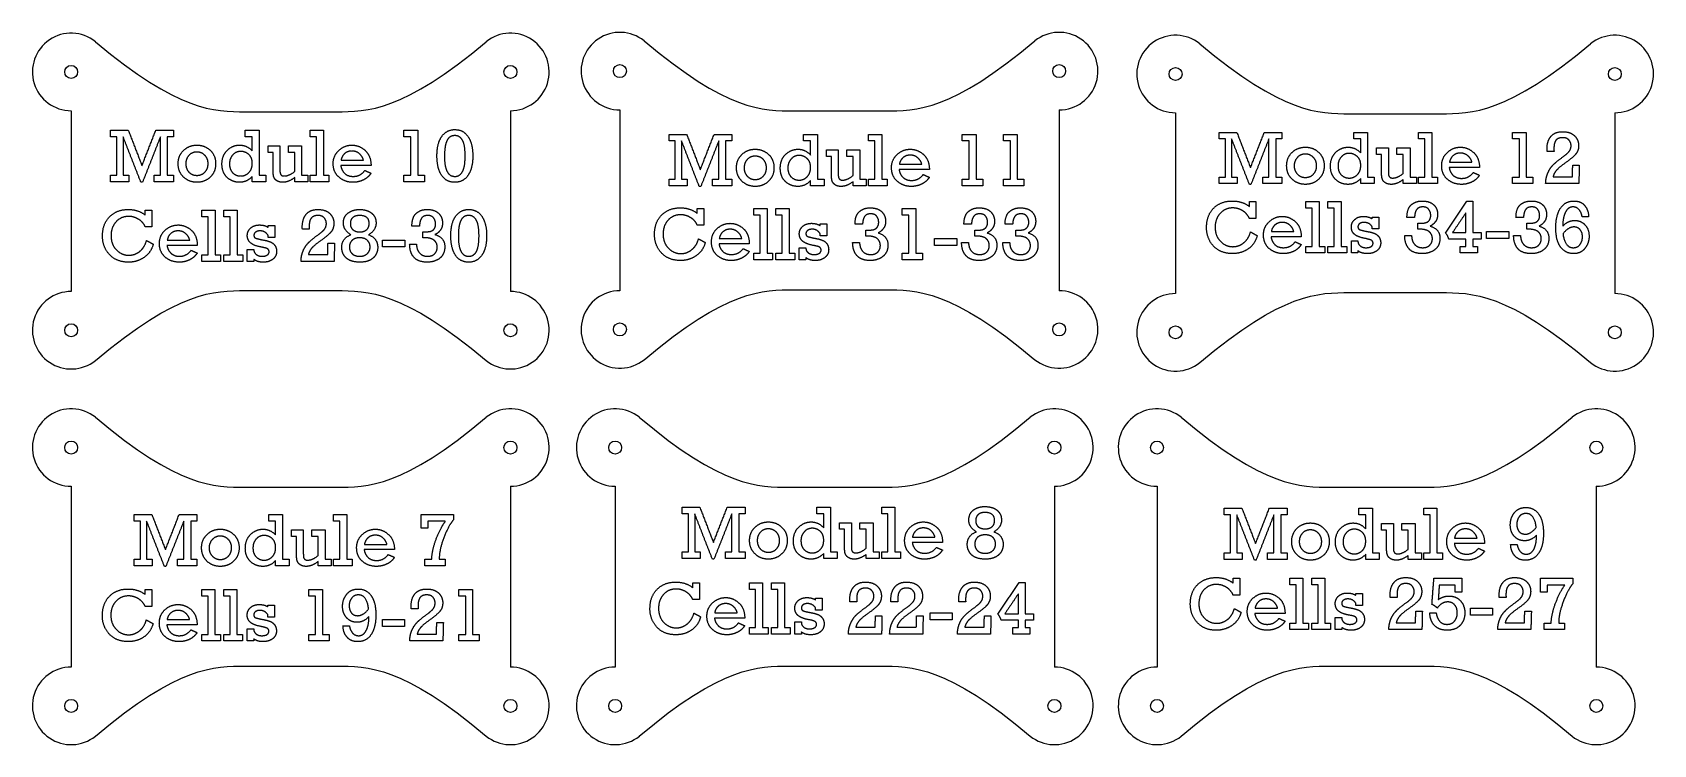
# Model space of a CAD drawing. Header units: inches. Extents: x 0.1 to 15.8, y 0.2 to 7.1.
import ezdxf

# ---------------------------------------------------------------- set-up
doc = ezdxf.new("R2010")
doc.units = ezdxf.units.IN
doc.header["$MEASUREMENT"] = 0
doc.layers.add('Default', color=18, linetype='Continuous', true_color=0x000000)

msp = doc.modelspace()

# ---------------------------------------------------------------- linework, layer by layer
at = {"layer": 'Default'}
for points in [[(0.496, 6.346), (0.496, 4.596)], [(2.181, 6.336), (3.061, 6.336)], [(4.746, 6.346), (4.746, 4.596)], [(5.805, 6.354), (5.805, 4.604)], [(7.49, 6.344), (8.37, 6.344)], [(10.055, 6.354), (10.055, 4.604)], [(11.181, 6.326), (11.181, 4.576)], [(12.866, 6.317), (13.746, 6.317)], [(15.431, 6.326), (15.431, 4.576)], [(2.181, 4.605), (3.061, 4.605)], [(7.49, 4.613), (8.37, 4.613)], [(12.866, 4.586), (13.746, 4.586)], [(0.496, 2.711), (0.496, 0.961)], [(2.181, 2.702), (3.061, 2.702)], [(4.746, 2.711), (4.746, 0.961)], [(5.759, 2.711), (5.759, 0.961)], [(7.444, 2.702), (8.324, 2.702)], [(10.009, 2.711), (10.009, 0.961)], [(11.002, 2.711), (11.002, 0.961)], [(12.687, 2.702), (13.567, 2.702)], [(15.252, 2.711), (15.252, 0.961)], [(2.181, 0.971), (3.061, 0.971)], [(7.444, 0.971), (8.324, 0.971)], [(12.687, 0.971), (13.567, 0.971)]]:
    msp.add_lwpolyline(points, dxfattribs=at)
for centre in [(0.496, 6.721), (4.746, 6.721), (5.805, 6.729), (10.055, 6.729), (11.181, 6.701), (15.431, 6.701), (0.496, 4.221), (4.746, 4.221), (5.805, 4.229), (10.055, 4.229), (11.181, 4.201), (15.431, 4.201), (0.496, 3.086), (4.746, 3.086), (5.759, 3.086), (10.009, 3.086), (11.002, 3.086), (15.252, 3.086), (0.496, 0.586), (4.746, 0.586), (5.759, 0.586), (10.009, 0.586), (11.002, 0.586), (15.252, 0.586)]:
    msp.add_circle(centre, 0.0625, dxfattribs=at)
for centre, start, end in [((0.496, 6.721), 51.361, 270), ((4.746, 6.721), 270, 128.639), ((5.805, 6.729), 51.361, 270), ((10.055, 6.729), 270, 128.639), ((11.181, 6.701), 51.361, 270), ((15.431, 6.701), 270, 128.639), ((0.496, 4.221), 90, 308.639), ((4.746, 4.221), 231.361, 90), ((5.805, 4.229), 90, 308.639), ((10.055, 4.229), 231.361, 90), ((11.181, 4.201), 90, 308.639), ((15.431, 4.201), 231.361, 90), ((0.496, 3.086), 51.361, 270), ((4.746, 3.086), 270, 128.639), ((5.759, 3.086), 51.361, 270), ((10.009, 3.086), 270, 128.639), ((11.002, 3.086), 51.361, 270), ((15.252, 3.086), 270, 128.639), ((0.496, 0.586), 90, 308.639), ((4.746, 0.586), 231.361, 90), ((5.759, 0.586), 90, 308.639), ((10.009, 0.586), 231.361, 90), ((11.002, 0.586), 90, 308.639), ((15.252, 0.586), 231.361, 90)]:
    msp.add_arc(centre, 0.375, start, end, dxfattribs=at)
for points, degree in [([(0.73, 7.014), (1.533, 6.336), (1.881, 6.336), (2.181, 6.336)], 3), ([(3.061, 6.336), (3.361, 6.336), (3.709, 6.336), (4.512, 7.014)], 3), ([(6.039, 7.022), (6.841, 6.344), (7.189, 6.344), (7.49, 6.344)], 3), ([(8.37, 6.344), (8.67, 6.344), (9.018, 6.344), (9.82, 7.022)], 3), ([(11.415, 6.994), (12.218, 6.317), (12.566, 6.317), (12.866, 6.317)], 3), ([(13.746, 6.317), (14.046, 6.317), (14.394, 6.317), (15.197, 6.994)], 3), ([(0.878, 6.093), (0.878, 6.124), (0.878, 6.156)], 2), ([(0.878, 6.156), (0.964, 6.156), (1.049, 6.156)], 2), ([(1.049, 6.156), (1.115, 5.985), (1.181, 5.814)], 2), ([(1.181, 5.814), (1.248, 5.985), (1.315, 6.156)], 2), ([(1.315, 6.156), (1.401, 6.156), (1.487, 6.156)], 2), ([(1.487, 6.156), (1.487, 6.124), (1.487, 6.093)], 2), ([(2.181, 6.093), (2.181, 6.124), (2.181, 6.156)], 2), ([(2.181, 6.156), (2.248, 6.156), (2.315, 6.156)], 2), ([(2.315, 6.156), (2.315, 5.94), (2.315, 5.723)], 2), ([(2.808, 6.093), (2.808, 6.124), (2.808, 6.156)], 2), ([(2.808, 6.156), (2.872, 6.156), (2.936, 6.156)], 2), ([(2.936, 6.156), (2.936, 5.94), (2.936, 5.723)], 2), ([(3.716, 6.093), (3.716, 6.124), (3.716, 6.156)], 2), ([(3.716, 6.156), (3.783, 6.156), (3.85, 6.156)], 2), ([(3.85, 6.156), (3.85, 5.94), (3.85, 5.723)], 2), ([(4.081, 6.096), (4.128, 6.163), (4.208, 6.163)], 2), ([(4.208, 6.163), (4.292, 6.163), (4.337, 6.094)], 2), ([(11.603, 6.073), (11.603, 6.105), (11.603, 6.136)], 2), ([(11.603, 6.136), (11.688, 6.136), (11.774, 6.136)], 2), ([(11.774, 6.136), (11.84, 5.965), (11.906, 5.794)], 2), ([(11.906, 5.794), (11.973, 5.965), (12.04, 6.136)], 2), ([(12.04, 6.136), (12.126, 6.136), (12.211, 6.136)], 2), ([(12.211, 6.136), (12.211, 6.105), (12.211, 6.073)], 2), ([(12.906, 6.073), (12.906, 6.105), (12.906, 6.136)], 2), ([(12.906, 6.136), (12.973, 6.136), (13.039, 6.136)], 2), ([(13.039, 6.136), (13.039, 5.92), (13.039, 5.703)], 2), ([(13.533, 6.073), (13.533, 6.105), (13.533, 6.136)], 2), ([(13.533, 6.136), (13.597, 6.136), (13.66, 6.136)], 2), ([(13.66, 6.136), (13.66, 5.92), (13.66, 5.703)], 2), ([(14.441, 6.073), (14.441, 6.105), (14.441, 6.136)], 2), ([(14.441, 6.136), (14.508, 6.136), (14.574, 6.136)], 2), ([(14.574, 6.136), (14.574, 5.92), (14.574, 5.703)], 2), ([(14.813, 6.098), (14.852, 6.143), (14.926, 6.143)], 2), ([(14.926, 6.143), (15.001, 6.143), (15.041, 6.104)], 2), ([(0.939, 6.093), (0.909, 6.093), (0.878, 6.093)], 2), ([(0.939, 5.723), (0.939, 5.908), (0.939, 6.093)], 2), ([(1.171, 5.653), (1.085, 5.873), (0.999, 6.093)], 2), ([(0.999, 6.093), (0.999, 5.908), (0.999, 5.723)], 2), ([(1.359, 6.093), (1.273, 5.873), (1.186, 5.653)], 2), ([(1.359, 5.723), (1.359, 5.908), (1.359, 6.093)], 2), ([(1.487, 6.093), (1.456, 6.093), (1.426, 6.093)], 2), ([(1.426, 6.093), (1.426, 5.908), (1.426, 5.723)], 2), ([(1.531, 5.833), (1.531, 5.912), (1.584, 5.962)], 2), ([(1.584, 5.962), (1.637, 6.013), (1.713, 6.013)], 2), ([(1.713, 6.013), (1.787, 6.013), (1.841, 5.963)], 2), ([(1.841, 5.963), (1.894, 5.913), (1.894, 5.833)], 2), ([(1.955, 5.83), (1.955, 5.915), (2.007, 5.964)], 2), ([(2.007, 5.964), (2.06, 6.013), (2.126, 6.013)], 2), ([(2.126, 6.013), (2.196, 6.013), (2.248, 5.957)], 2), ([(2.248, 6.093), (2.214, 6.093), (2.181, 6.093)], 2), ([(2.248, 5.957), (2.248, 6.025), (2.248, 6.093)], 2), ([(2.401, 5.943), (2.401, 5.975), (2.401, 6.007)], 2), ([(2.401, 6.007), (2.458, 6.007), (2.515, 6.007)], 2), ([(2.515, 6.007), (2.515, 5.901), (2.515, 5.795)], 2), ([(2.598, 5.943), (2.598, 5.975), (2.598, 6.007)], 2), ([(2.598, 6.007), (2.662, 6.007), (2.726, 6.007)], 2), ([(2.726, 6.007), (2.726, 5.865), (2.726, 5.723)], 2), ([(2.869, 6.093), (2.839, 6.093), (2.808, 6.093)], 2), ([(2.869, 5.723), (2.869, 5.908), (2.869, 6.093)], 2), ([(3.031, 5.833), (3.031, 5.912), (3.086, 5.962)], 2), ([(3.086, 5.962), (3.141, 6.013), (3.212, 6.013)], 2), ([(3.212, 6.013), (3.282, 6.013), (3.339, 5.963)], 2), ([(3.339, 5.963), (3.395, 5.914), (3.398, 5.815)], 2), ([(3.783, 6.093), (3.749, 6.093), (3.716, 6.093)], 2), ([(3.783, 5.723), (3.783, 5.908), (3.783, 6.093)], 2), ([(4.035, 5.908), (4.035, 6.03), (4.081, 6.096)], 2), ([(4.131, 6.054), (4.108, 6.003), (4.108, 5.908)], 2), ([(4.208, 6.105), (4.154, 6.105), (4.131, 6.054)], 2), ([(4.282, 6.06), (4.256, 6.105), (4.208, 6.105)], 2), ([(4.308, 5.908), (4.308, 6.015), (4.282, 6.06)], 2), ([(4.337, 6.094), (4.382, 6.025), (4.382, 5.908)], 2), ([(6.281, 6.053), (6.281, 6.085), (6.281, 6.117)], 2), ([(6.281, 6.117), (6.366, 6.117), (6.451, 6.117)], 2), ([(6.341, 6.053), (6.311, 6.053), (6.281, 6.053)], 2), ([(6.341, 5.683), (6.341, 5.868), (6.341, 6.053)], 2), ([(6.573, 5.613), (6.487, 5.833), (6.402, 6.053)], 2), ([(6.402, 6.053), (6.402, 5.868), (6.402, 5.683)], 2), ([(6.451, 6.117), (6.517, 5.946), (6.583, 5.775)], 2), ([(6.583, 5.775), (6.65, 5.946), (6.717, 6.117)], 2), ([(6.761, 6.053), (6.675, 5.833), (6.588, 5.613)], 2), ([(6.717, 6.117), (6.803, 6.117), (6.889, 6.117)], 2), ([(6.761, 5.683), (6.761, 5.868), (6.761, 6.053)], 2), ([(6.889, 6.053), (6.859, 6.053), (6.828, 6.053)], 2), ([(6.828, 6.053), (6.828, 5.868), (6.828, 5.683)], 2), ([(6.889, 6.117), (6.889, 6.085), (6.889, 6.053)], 2), ([(6.986, 5.923), (7.039, 5.973), (7.115, 5.973)], 2), ([(7.115, 5.973), (7.189, 5.973), (7.243, 5.923)], 2), ([(7.409, 5.924), (7.462, 5.973), (7.528, 5.973)], 2), ([(7.528, 5.973), (7.598, 5.973), (7.65, 5.917)], 2), ([(7.583, 6.053), (7.583, 6.085), (7.583, 6.117)], 2), ([(7.583, 6.117), (7.65, 6.117), (7.717, 6.117)], 2), ([(7.65, 6.053), (7.617, 6.053), (7.583, 6.053)], 2), ([(7.65, 5.917), (7.65, 5.985), (7.65, 6.053)], 2), ([(7.717, 6.117), (7.717, 5.9), (7.717, 5.683)], 2), ([(7.803, 5.903), (7.803, 5.935), (7.803, 5.967)], 2), ([(7.803, 5.967), (7.86, 5.967), (7.917, 5.967)], 2), ([(7.917, 5.967), (7.917, 5.861), (7.917, 5.756)], 2), ([(8, 5.903), (8, 5.935), (8, 5.967)], 2), ([(8, 5.967), (8.064, 5.967), (8.128, 5.967)], 2), ([(8.128, 5.967), (8.128, 5.825), (8.128, 5.683)], 2), ([(8.21, 6.053), (8.21, 6.085), (8.21, 6.117)], 2), ([(8.21, 6.117), (8.274, 6.117), (8.338, 6.117)], 2), ([(8.271, 6.053), (8.241, 6.053), (8.21, 6.053)], 2), ([(8.271, 5.683), (8.271, 5.868), (8.271, 6.053)], 2), ([(8.338, 6.117), (8.338, 5.9), (8.338, 5.683)], 2), ([(8.488, 5.923), (8.543, 5.973), (8.614, 5.973)], 2), ([(8.614, 5.973), (8.684, 5.973), (8.741, 5.924)], 2), ([(9.118, 6.053), (9.118, 6.085), (9.118, 6.117)], 2), ([(9.118, 6.117), (9.185, 6.117), (9.252, 6.117)], 2), ([(9.185, 6.053), (9.152, 6.053), (9.118, 6.053)], 2), ([(9.185, 5.683), (9.185, 5.868), (9.185, 6.053)], 2), ([(9.252, 6.117), (9.252, 5.9), (9.252, 5.683)], 2), ([(9.516, 6.053), (9.516, 6.085), (9.516, 6.117)], 2), ([(9.516, 6.117), (9.583, 6.117), (9.65, 6.117)], 2), ([(9.583, 6.053), (9.55, 6.053), (9.516, 6.053)], 2), ([(9.583, 5.683), (9.583, 5.868), (9.583, 6.053)], 2), ([(9.65, 6.117), (9.65, 5.9), (9.65, 5.683)], 2), ([(11.664, 6.073), (11.633, 6.073), (11.603, 6.073)], 2), ([(11.664, 5.703), (11.664, 5.888), (11.664, 6.073)], 2), ([(11.896, 5.633), (11.81, 5.853), (11.724, 6.073)], 2), ([(11.724, 6.073), (11.724, 5.888), (11.724, 5.703)], 2), ([(12.084, 6.073), (11.997, 5.853), (11.911, 5.633)], 2), ([(12.084, 5.703), (12.084, 5.888), (12.084, 6.073)], 2), ([(12.211, 6.073), (12.181, 6.073), (12.151, 6.073)], 2), ([(12.151, 6.073), (12.151, 5.888), (12.151, 5.703)], 2), ([(12.309, 5.943), (12.362, 5.993), (12.438, 5.993)], 2), ([(12.438, 5.993), (12.512, 5.993), (12.566, 5.943)], 2), ([(12.732, 5.944), (12.784, 5.993), (12.851, 5.993)], 2), ([(12.851, 5.993), (12.92, 5.993), (12.973, 5.937)], 2), ([(12.973, 6.073), (12.939, 6.073), (12.906, 6.073)], 2), ([(12.973, 5.937), (12.973, 6.005), (12.973, 6.073)], 2), ([(13.125, 5.923), (13.125, 5.955), (13.125, 5.987)], 2), ([(13.125, 5.987), (13.183, 5.987), (13.24, 5.987)], 2), ([(13.24, 5.987), (13.24, 5.881), (13.24, 5.776)], 2), ([(13.323, 5.923), (13.323, 5.955), (13.323, 5.987)], 2), ([(13.323, 5.987), (13.387, 5.987), (13.45, 5.987)], 2), ([(13.45, 5.987), (13.45, 5.845), (13.45, 5.703)], 2), ([(13.594, 6.073), (13.563, 6.073), (13.533, 6.073)], 2), ([(13.594, 5.703), (13.594, 5.888), (13.594, 6.073)], 2), ([(13.811, 5.942), (13.866, 5.993), (13.937, 5.993)], 2), ([(13.937, 5.993), (14.007, 5.993), (14.063, 5.943)], 2), ([(14.508, 6.073), (14.474, 6.073), (14.441, 6.073)], 2), ([(14.508, 5.703), (14.508, 5.888), (14.508, 6.073)], 2), ([(14.775, 5.973), (14.775, 6.053), (14.813, 6.098)], 2), ([(14.775, 5.952), (14.775, 5.964), (14.775, 5.973)], 2), ([(14.862, 6.061), (14.842, 6.036), (14.842, 5.979)], 2), ([(14.842, 5.979), (14.842, 5.964), (14.843, 5.952)], 2), ([(14.927, 6.085), (14.883, 6.085), (14.862, 6.061)], 2), ([(14.986, 6.063), (14.965, 6.085), (14.927, 6.085)], 2), ([(15.008, 6.006), (15.008, 6.041), (14.986, 6.063)], 2), ([(14.992, 5.956), (15.008, 5.978), (15.008, 6.006)], 2), ([(15.041, 6.104), (15.081, 6.065), (15.081, 6.008)], 2), ([(15.081, 6.008), (15.081, 5.961), (15.055, 5.928)], 2), ([(1.584, 5.704), (1.531, 5.754), (1.531, 5.833)], 2), ([(1.635, 5.914), (1.605, 5.881), (1.605, 5.833)], 2), ([(1.605, 5.833), (1.605, 5.783), (1.636, 5.751)], 2), ([(1.713, 5.946), (1.666, 5.946), (1.635, 5.914)], 2), ([(1.789, 5.914), (1.758, 5.946), (1.713, 5.946)], 2), ([(1.821, 5.833), (1.821, 5.883), (1.789, 5.914)], 2), ([(1.79, 5.752), (1.821, 5.784), (1.821, 5.833)], 2), ([(1.894, 5.833), (1.894, 5.753), (1.841, 5.703)], 2), ([(2.006, 5.699), (1.955, 5.745), (1.955, 5.83)], 2), ([(2.059, 5.918), (2.028, 5.883), (2.028, 5.833)], 2), ([(2.028, 5.833), (2.028, 5.775), (2.06, 5.744)], 2), ([(2.137, 5.952), (2.091, 5.952), (2.059, 5.918)], 2), ([(2.214, 5.923), (2.179, 5.952), (2.137, 5.952)], 2), ([(2.248, 5.836), (2.248, 5.894), (2.214, 5.923)], 2), ([(2.214, 5.746), (2.248, 5.778), (2.248, 5.836)], 2), ([(2.449, 5.943), (2.425, 5.943), (2.401, 5.943)], 2), ([(2.449, 5.785), (2.449, 5.864), (2.449, 5.943)], 2), ([(2.659, 5.943), (2.628, 5.943), (2.598, 5.943)], 2), ([(2.659, 5.758), (2.659, 5.85), (2.659, 5.943)], 2), ([(3.088, 5.702), (3.031, 5.75), (3.031, 5.833)], 2), ([(3.398, 5.815), (3.251, 5.815), (3.105, 5.815)], 2), ([(3.105, 5.815), (3.111, 5.769), (3.143, 5.739)], 2), ([(3.142, 5.931), (3.114, 5.906), (3.107, 5.866)], 2), ([(3.107, 5.866), (3.216, 5.866), (3.324, 5.866)], 2), ([(3.212, 5.956), (3.171, 5.956), (3.142, 5.931)], 2), ([(3.287, 5.928), (3.256, 5.956), (3.212, 5.956)], 2), ([(3.324, 5.866), (3.317, 5.9), (3.287, 5.928)], 2), ([(4.079, 5.722), (4.035, 5.792), (4.035, 5.908)], 2), ([(4.108, 5.908), (4.108, 5.802), (4.134, 5.756)], 2), ([(4.282, 5.756), (4.308, 5.802), (4.308, 5.908)], 2), ([(4.382, 5.908), (4.382, 5.786), (4.335, 5.72)], 2), ([(6.933, 5.793), (6.933, 5.872), (6.986, 5.923)], 2), ([(7.037, 5.874), (7.007, 5.841), (7.007, 5.793)], 2), ([(7.115, 5.906), (7.068, 5.906), (7.037, 5.874)], 2), ([(7.192, 5.875), (7.16, 5.906), (7.115, 5.906)], 2), ([(7.223, 5.793), (7.223, 5.843), (7.192, 5.875)], 2), ([(7.243, 5.923), (7.296, 5.874), (7.296, 5.793)], 2), ([(7.357, 5.79), (7.357, 5.875), (7.409, 5.924)], 2), ([(7.462, 5.878), (7.43, 5.843), (7.43, 5.793)], 2), ([(7.539, 5.913), (7.493, 5.913), (7.462, 5.878)], 2), ([(7.616, 5.883), (7.581, 5.913), (7.539, 5.913)], 2), ([(7.65, 5.796), (7.65, 5.854), (7.616, 5.883)], 2), ([(7.851, 5.903), (7.827, 5.903), (7.803, 5.903)], 2), ([(7.851, 5.745), (7.851, 5.824), (7.851, 5.903)], 2), ([(8.061, 5.903), (8.031, 5.903), (8, 5.903)], 2), ([(8.061, 5.718), (8.061, 5.811), (8.061, 5.903)], 2), ([(8.433, 5.793), (8.433, 5.872), (8.488, 5.923)], 2), ([(8.544, 5.891), (8.516, 5.866), (8.509, 5.827)], 2), ([(8.509, 5.827), (8.618, 5.827), (8.726, 5.827)], 2), ([(8.614, 5.916), (8.573, 5.916), (8.544, 5.891)], 2), ([(8.689, 5.888), (8.658, 5.916), (8.614, 5.916)], 2), ([(8.726, 5.827), (8.719, 5.861), (8.689, 5.888)], 2), ([(8.741, 5.924), (8.797, 5.874), (8.8, 5.776)], 2), ([(12.256, 5.813), (12.256, 5.892), (12.309, 5.943)], 2), ([(12.308, 5.684), (12.256, 5.734), (12.256, 5.813)], 2), ([(12.36, 5.894), (12.329, 5.861), (12.329, 5.813)], 2), ([(12.329, 5.813), (12.329, 5.763), (12.361, 5.732)], 2), ([(12.438, 5.926), (12.39, 5.926), (12.36, 5.894)], 2), ([(12.514, 5.894), (12.483, 5.926), (12.438, 5.926)], 2), ([(12.546, 5.813), (12.546, 5.863), (12.514, 5.894)], 2), ([(12.515, 5.732), (12.546, 5.764), (12.546, 5.813)], 2), ([(12.566, 5.943), (12.619, 5.893), (12.619, 5.813)], 2), ([(12.619, 5.813), (12.619, 5.733), (12.566, 5.683)], 2), ([(12.68, 5.81), (12.68, 5.895), (12.732, 5.944)], 2), ([(12.731, 5.679), (12.68, 5.725), (12.68, 5.81)], 2), ([(12.784, 5.898), (12.753, 5.863), (12.753, 5.813)], 2), ([(12.753, 5.813), (12.753, 5.755), (12.785, 5.725)], 2), ([(12.861, 5.933), (12.815, 5.933), (12.784, 5.898)], 2), ([(12.938, 5.903), (12.904, 5.933), (12.861, 5.933)], 2), ([(12.973, 5.816), (12.973, 5.874), (12.938, 5.903)], 2), ([(12.939, 5.726), (12.973, 5.759), (12.973, 5.816)], 2), ([(13.173, 5.923), (13.149, 5.923), (13.125, 5.923)], 2), ([(13.173, 5.765), (13.173, 5.844), (13.173, 5.923)], 2), ([(13.383, 5.923), (13.353, 5.923), (13.323, 5.923)], 2), ([(13.383, 5.738), (13.383, 5.831), (13.383, 5.923)], 2), ([(13.756, 5.813), (13.756, 5.892), (13.811, 5.942)], 2), ([(13.812, 5.682), (13.756, 5.731), (13.756, 5.813)], 2), ([(13.867, 5.911), (13.838, 5.886), (13.832, 5.847)], 2), ([(13.832, 5.847), (13.94, 5.847), (14.049, 5.847)], 2), ([(13.936, 5.936), (13.896, 5.936), (13.867, 5.911)], 2), ([(14.011, 5.908), (13.981, 5.936), (13.936, 5.936)], 2), ([(14.049, 5.847), (14.042, 5.881), (14.011, 5.908)], 2), ([(14.063, 5.943), (14.12, 5.894), (14.122, 5.796)], 2), ([(14.843, 5.952), (14.809, 5.952), (14.775, 5.952)], 2), ([(14.781, 5.737), (14.799, 5.784), (14.832, 5.819)], 2), ([(14.832, 5.819), (14.866, 5.854), (14.935, 5.903)], 2), ([(14.955, 5.843), (14.883, 5.792), (14.86, 5.761)], 2), ([(14.935, 5.903), (14.977, 5.935), (14.992, 5.956)], 2), ([(15.055, 5.928), (15.028, 5.894), (14.955, 5.843)], 2), ([(15.021, 5.706), (15.022, 5.762), (15.024, 5.818)], 2), ([(15.024, 5.818), (15.055, 5.818), (15.087, 5.818)], 2), ([(15.087, 5.818), (15.085, 5.729), (15.083, 5.64)], 2), ([(0.878, 5.659), (0.878, 5.691), (0.878, 5.723)], 2), ([(0.878, 5.723), (0.909, 5.723), (0.939, 5.723)], 2), ([(1.054, 5.659), (0.966, 5.659), (0.878, 5.659)], 2), ([(0.999, 5.723), (1.027, 5.723), (1.054, 5.723)], 2), ([(1.054, 5.723), (1.054, 5.691), (1.054, 5.659)], 2), ([(1.186, 5.653), (1.179, 5.653), (1.171, 5.653)], 2), ([(1.299, 5.659), (1.299, 5.691), (1.299, 5.723)], 2), ([(1.299, 5.723), (1.329, 5.723), (1.359, 5.723)], 2), ([(1.487, 5.659), (1.393, 5.659), (1.299, 5.659)], 2), ([(1.426, 5.723), (1.456, 5.723), (1.487, 5.723)], 2), ([(1.487, 5.723), (1.487, 5.691), (1.487, 5.659)], 2), ([(1.713, 5.653), (1.636, 5.653), (1.584, 5.704)], 2), ([(1.636, 5.751), (1.668, 5.72), (1.713, 5.72)], 2), ([(1.713, 5.72), (1.759, 5.72), (1.79, 5.752)], 2), ([(1.841, 5.703), (1.788, 5.653), (1.713, 5.653)], 2), ([(2.124, 5.653), (2.057, 5.653), (2.006, 5.699)], 2), ([(2.06, 5.744), (2.092, 5.714), (2.137, 5.714)], 2), ([(2.248, 5.71), (2.197, 5.653), (2.124, 5.653)], 2), ([(2.137, 5.714), (2.181, 5.714), (2.214, 5.746)], 2), ([(2.248, 5.659), (2.248, 5.684), (2.248, 5.71)], 2), ([(2.378, 5.659), (2.313, 5.659), (2.248, 5.659)], 2), ([(2.315, 5.723), (2.347, 5.723), (2.378, 5.723)], 2), ([(2.378, 5.723), (2.378, 5.691), (2.378, 5.659)], 2), ([(2.456, 5.707), (2.449, 5.731), (2.449, 5.785)], 2), ([(2.486, 5.668), (2.464, 5.683), (2.456, 5.707)], 2), ([(2.544, 5.653), (2.509, 5.653), (2.486, 5.668)], 2), ([(2.515, 5.795), (2.515, 5.757), (2.518, 5.744)], 2), ([(2.518, 5.744), (2.52, 5.731), (2.53, 5.722)], 2), ([(2.53, 5.722), (2.541, 5.714), (2.557, 5.714)], 2), ([(2.659, 5.699), (2.599, 5.653), (2.544, 5.653)], 2), ([(2.557, 5.714), (2.604, 5.714), (2.659, 5.758)], 2), ([(2.659, 5.659), (2.659, 5.679), (2.659, 5.699)], 2), ([(2.786, 5.659), (2.722, 5.659), (2.659, 5.659)], 2), ([(2.726, 5.723), (2.756, 5.723), (2.786, 5.723)], 2), ([(2.786, 5.723), (2.786, 5.691), (2.786, 5.659)], 2), ([(2.808, 5.659), (2.808, 5.691), (2.808, 5.723)], 2), ([(2.808, 5.723), (2.839, 5.723), (2.869, 5.723)], 2), ([(2.99, 5.659), (2.899, 5.659), (2.808, 5.659)], 2), ([(2.936, 5.723), (2.963, 5.723), (2.99, 5.723)], 2), ([(2.99, 5.723), (2.99, 5.691), (2.99, 5.659)], 2), ([(3.223, 5.653), (3.144, 5.653), (3.088, 5.702)], 2), ([(3.143, 5.739), (3.174, 5.71), (3.224, 5.71)], 2), ([(3.321, 5.675), (3.275, 5.653), (3.223, 5.653)], 2), ([(3.224, 5.71), (3.296, 5.71), (3.337, 5.768)], 2), ([(3.398, 5.741), (3.368, 5.696), (3.321, 5.675)], 2), ([(3.337, 5.768), (3.368, 5.754), (3.398, 5.741)], 2), ([(3.716, 5.659), (3.716, 5.691), (3.716, 5.723)], 2), ([(3.716, 5.723), (3.749, 5.723), (3.783, 5.723)], 2), ([(3.913, 5.659), (3.815, 5.659), (3.716, 5.659)], 2), ([(3.85, 5.723), (3.882, 5.723), (3.913, 5.723)], 2), ([(3.913, 5.723), (3.913, 5.691), (3.913, 5.659)], 2), ([(4.208, 5.653), (4.124, 5.653), (4.079, 5.722)], 2), ([(4.134, 5.756), (4.16, 5.71), (4.208, 5.71)], 2), ([(4.208, 5.71), (4.257, 5.71), (4.282, 5.756)], 2), ([(4.335, 5.72), (4.289, 5.653), (4.208, 5.653)], 2), ([(6.281, 5.62), (6.281, 5.652), (6.281, 5.683)], 2), ([(6.281, 5.683), (6.311, 5.683), (6.341, 5.683)], 2), ([(6.402, 5.683), (6.429, 5.683), (6.456, 5.683)], 2), ([(6.456, 5.683), (6.456, 5.652), (6.456, 5.62)], 2), ([(6.701, 5.62), (6.701, 5.652), (6.701, 5.683)], 2), ([(6.701, 5.683), (6.731, 5.683), (6.761, 5.683)], 2), ([(6.828, 5.683), (6.859, 5.683), (6.889, 5.683)], 2), ([(6.889, 5.683), (6.889, 5.652), (6.889, 5.62)], 2), ([(6.986, 5.664), (6.933, 5.715), (6.933, 5.793)], 2), ([(7.115, 5.613), (7.038, 5.613), (6.986, 5.664)], 2), ([(7.007, 5.793), (7.007, 5.743), (7.038, 5.712)], 2), ([(7.038, 5.712), (7.07, 5.68), (7.115, 5.68)], 2), ([(7.115, 5.68), (7.161, 5.68), (7.192, 5.712)], 2), ([(7.243, 5.663), (7.19, 5.613), (7.115, 5.613)], 2), ([(7.192, 5.712), (7.223, 5.744), (7.223, 5.793)], 2), ([(7.296, 5.793), (7.296, 5.713), (7.243, 5.663)], 2), ([(7.408, 5.659), (7.357, 5.705), (7.357, 5.79)], 2), ([(7.526, 5.613), (7.459, 5.613), (7.408, 5.659)], 2), ([(7.43, 5.793), (7.43, 5.736), (7.462, 5.705)], 2), ([(7.462, 5.705), (7.495, 5.674), (7.539, 5.674)], 2), ([(7.65, 5.67), (7.599, 5.613), (7.526, 5.613)], 2), ([(7.539, 5.674), (7.583, 5.674), (7.616, 5.706)], 2), ([(7.616, 5.706), (7.65, 5.739), (7.65, 5.796)], 2), ([(7.65, 5.62), (7.65, 5.645), (7.65, 5.67)], 2), ([(7.717, 5.683), (7.749, 5.683), (7.781, 5.683)], 2), ([(7.781, 5.683), (7.781, 5.652), (7.781, 5.62)], 2), ([(7.858, 5.668), (7.851, 5.692), (7.851, 5.745)], 2), ([(7.888, 5.628), (7.866, 5.644), (7.858, 5.668)], 2), ([(7.917, 5.756), (7.917, 5.717), (7.92, 5.704)], 2), ([(7.92, 5.704), (7.922, 5.691), (7.932, 5.682)], 2), ([(7.932, 5.682), (7.943, 5.674), (7.959, 5.674)], 2), ([(8.061, 5.659), (8.001, 5.613), (7.946, 5.613)], 2), ([(7.959, 5.674), (8.006, 5.674), (8.061, 5.718)], 2), ([(8.061, 5.62), (8.061, 5.64), (8.061, 5.659)], 2), ([(8.128, 5.683), (8.158, 5.683), (8.188, 5.683)], 2), ([(8.188, 5.683), (8.188, 5.652), (8.188, 5.62)], 2), ([(8.21, 5.62), (8.21, 5.652), (8.21, 5.683)], 2), ([(8.21, 5.683), (8.241, 5.683), (8.271, 5.683)], 2), ([(8.338, 5.683), (8.365, 5.683), (8.392, 5.683)], 2), ([(8.392, 5.683), (8.392, 5.652), (8.392, 5.62)], 2), ([(8.49, 5.662), (8.433, 5.711), (8.433, 5.793)], 2), ([(8.625, 5.613), (8.546, 5.613), (8.49, 5.662)], 2), ([(8.8, 5.776), (8.653, 5.776), (8.507, 5.776)], 2), ([(8.507, 5.776), (8.513, 5.729), (8.545, 5.7)], 2), ([(8.545, 5.7), (8.577, 5.671), (8.626, 5.671)], 2), ([(8.626, 5.671), (8.698, 5.671), (8.74, 5.728)], 2), ([(8.8, 5.701), (8.77, 5.657), (8.723, 5.635)], 2), ([(8.74, 5.728), (8.77, 5.715), (8.8, 5.701)], 2), ([(9.118, 5.62), (9.118, 5.652), (9.118, 5.683)], 2), ([(9.118, 5.683), (9.152, 5.683), (9.185, 5.683)], 2), ([(9.252, 5.683), (9.284, 5.683), (9.316, 5.683)], 2), ([(9.316, 5.683), (9.316, 5.652), (9.316, 5.62)], 2), ([(9.516, 5.62), (9.516, 5.652), (9.516, 5.683)], 2), ([(9.516, 5.683), (9.55, 5.683), (9.583, 5.683)], 2), ([(9.65, 5.683), (9.682, 5.683), (9.714, 5.683)], 2), ([(9.714, 5.683), (9.714, 5.652), (9.714, 5.62)], 2), ([(11.603, 5.64), (11.603, 5.671), (11.603, 5.703)], 2), ([(11.603, 5.703), (11.633, 5.703), (11.664, 5.703)], 2), ([(11.724, 5.703), (11.751, 5.703), (11.778, 5.703)], 2), ([(11.778, 5.703), (11.778, 5.671), (11.778, 5.64)], 2), ([(12.024, 5.64), (12.024, 5.671), (12.024, 5.703)], 2), ([(12.024, 5.703), (12.054, 5.703), (12.084, 5.703)], 2), ([(12.151, 5.703), (12.181, 5.703), (12.211, 5.703)], 2), ([(12.211, 5.703), (12.211, 5.671), (12.211, 5.64)], 2), ([(12.438, 5.633), (12.361, 5.633), (12.308, 5.684)], 2), ([(12.361, 5.732), (12.392, 5.7), (12.438, 5.7)], 2), ([(12.438, 5.7), (12.484, 5.7), (12.515, 5.732)], 2), ([(12.566, 5.683), (12.512, 5.633), (12.438, 5.633)], 2), ([(12.849, 5.633), (12.782, 5.633), (12.731, 5.679)], 2), ([(12.785, 5.725), (12.817, 5.694), (12.862, 5.694)], 2), ([(12.973, 5.69), (12.922, 5.633), (12.849, 5.633)], 2), ([(12.862, 5.694), (12.905, 5.694), (12.939, 5.726)], 2), ([(12.973, 5.64), (12.973, 5.665), (12.973, 5.69)], 2), ([(13.039, 5.703), (13.071, 5.703), (13.103, 5.703)], 2), ([(13.103, 5.703), (13.103, 5.671), (13.103, 5.64)], 2), ([(13.181, 5.687), (13.173, 5.711), (13.173, 5.765)], 2), ([(13.211, 5.648), (13.188, 5.663), (13.181, 5.687)], 2), ([(13.269, 5.633), (13.234, 5.633), (13.211, 5.648)], 2), ([(13.24, 5.776), (13.24, 5.737), (13.242, 5.724)], 2), ([(13.242, 5.724), (13.244, 5.711), (13.255, 5.702)], 2), ([(13.255, 5.702), (13.265, 5.694), (13.281, 5.694)], 2), ([(13.383, 5.679), (13.323, 5.633), (13.269, 5.633)], 2), ([(13.281, 5.694), (13.329, 5.694), (13.383, 5.738)], 2), ([(13.383, 5.64), (13.383, 5.659), (13.383, 5.679)], 2), ([(13.45, 5.703), (13.481, 5.703), (13.511, 5.703)], 2), ([(13.511, 5.703), (13.511, 5.671), (13.511, 5.64)], 2), ([(13.533, 5.64), (13.533, 5.671), (13.533, 5.703)], 2), ([(13.533, 5.703), (13.563, 5.703), (13.594, 5.703)], 2), ([(13.66, 5.703), (13.688, 5.703), (13.715, 5.703)], 2), ([(13.715, 5.703), (13.715, 5.671), (13.715, 5.64)], 2), ([(13.948, 5.633), (13.869, 5.633), (13.812, 5.682)], 2), ([(14.122, 5.796), (13.976, 5.796), (13.829, 5.796)], 2), ([(13.829, 5.796), (13.836, 5.749), (13.867, 5.72)], 2), ([(13.867, 5.72), (13.899, 5.691), (13.949, 5.691)], 2), ([(14.046, 5.655), (13.999, 5.633), (13.948, 5.633)], 2), ([(13.949, 5.691), (14.02, 5.691), (14.062, 5.748)], 2), ([(14.122, 5.721), (14.093, 5.677), (14.046, 5.655)], 2), ([(14.062, 5.748), (14.092, 5.735), (14.122, 5.721)], 2), ([(14.441, 5.64), (14.441, 5.671), (14.441, 5.703)], 2), ([(14.441, 5.703), (14.474, 5.703), (14.508, 5.703)], 2), ([(14.574, 5.703), (14.606, 5.703), (14.638, 5.703)], 2), ([(14.638, 5.703), (14.638, 5.671), (14.638, 5.64)], 2), ([(14.762, 5.64), (14.762, 5.691), (14.781, 5.737)], 2), ([(14.86, 5.761), (14.838, 5.73), (14.834, 5.706)], 2), ([(14.834, 5.706), (14.927, 5.706), (15.021, 5.706)], 2), ([(6.456, 5.62), (6.368, 5.62), (6.281, 5.62)], 2), ([(6.588, 5.613), (6.581, 5.613), (6.573, 5.613)], 2), ([(6.889, 5.62), (6.795, 5.62), (6.701, 5.62)], 2), ([(7.781, 5.62), (7.715, 5.62), (7.65, 5.62)], 2), ([(7.946, 5.613), (7.911, 5.613), (7.888, 5.628)], 2), ([(8.188, 5.62), (8.124, 5.62), (8.061, 5.62)], 2), ([(8.392, 5.62), (8.301, 5.62), (8.21, 5.62)], 2), ([(8.723, 5.635), (8.677, 5.613), (8.625, 5.613)], 2), ([(9.316, 5.62), (9.217, 5.62), (9.118, 5.62)], 2), ([(9.714, 5.62), (9.615, 5.62), (9.516, 5.62)], 2), ([(11.778, 5.64), (11.691, 5.64), (11.603, 5.64)], 2), ([(11.911, 5.633), (11.903, 5.633), (11.896, 5.633)], 2), ([(12.211, 5.64), (12.117, 5.64), (12.024, 5.64)], 2), ([(13.103, 5.64), (13.038, 5.64), (12.973, 5.64)], 2), ([(13.511, 5.64), (13.447, 5.64), (13.383, 5.64)], 2), ([(13.715, 5.64), (13.624, 5.64), (13.533, 5.64)], 2), ([(14.638, 5.64), (14.539, 5.64), (14.441, 5.64)], 2), ([(15.083, 5.64), (14.922, 5.64), (14.762, 5.64)], 2), ([(0.868, 5.32), (0.937, 5.39), (1.048, 5.39)], 2), ([(1.048, 5.39), (1.146, 5.39), (1.213, 5.336)], 2), ([(1.213, 5.336), (1.213, 5.36), (1.213, 5.383)], 2), ([(1.213, 5.383), (1.245, 5.383), (1.277, 5.383)], 2), ([(1.277, 5.383), (1.277, 5.302), (1.277, 5.221)], 2), ([(1.761, 5.32), (1.761, 5.351), (1.761, 5.383)], 2), ([(1.761, 5.383), (1.825, 5.383), (1.888, 5.383)], 2), ([(1.888, 5.383), (1.888, 5.167), (1.888, 4.95)], 2), ([(1.974, 5.32), (1.974, 5.351), (1.974, 5.383)], 2), ([(1.974, 5.383), (2.038, 5.383), (2.102, 5.383)], 2), ([(2.102, 5.383), (2.102, 5.167), (2.102, 4.95)], 2), ([(2.732, 5.22), (2.732, 5.299), (2.771, 5.345)], 2), ([(2.771, 5.345), (2.809, 5.39), (2.883, 5.39)], 2), ([(2.883, 5.39), (2.958, 5.39), (2.998, 5.351)], 2), ([(2.998, 5.351), (3.038, 5.312), (3.038, 5.255)], 2), ([(3.13, 5.26), (3.13, 5.323), (3.176, 5.356)], 2), ([(3.176, 5.356), (3.221, 5.39), (3.284, 5.39)], 2), ([(3.284, 5.39), (3.359, 5.39), (3.402, 5.355)], 2), ([(3.402, 5.355), (3.446, 5.32), (3.446, 5.26)], 2), ([(3.793, 5.23), (3.793, 5.317), (3.835, 5.353)], 2), ([(3.835, 5.353), (3.877, 5.39), (3.939, 5.39)], 2), ([(3.939, 5.39), (4.013, 5.39), (4.051, 5.353)], 2), ([(4.051, 5.353), (4.089, 5.316), (4.089, 5.259)], 2), ([(4.215, 5.323), (4.262, 5.39), (4.342, 5.39)], 2), ([(4.342, 5.39), (4.426, 5.39), (4.471, 5.321)], 2), ([(6.14, 5.149), (6.14, 5.267), (6.209, 5.336)], 2), ([(6.209, 5.336), (6.278, 5.406), (6.389, 5.406)], 2), ([(6.393, 5.339), (6.319, 5.339), (6.271, 5.286)], 2), ([(6.389, 5.406), (6.487, 5.406), (6.554, 5.352)], 2), ([(6.488, 5.312), (6.443, 5.339), (6.393, 5.339)], 2), ([(6.554, 5.352), (6.554, 5.376), (6.554, 5.399)], 2), ([(6.554, 5.399), (6.586, 5.399), (6.618, 5.399)], 2), ([(6.618, 5.399), (6.618, 5.318), (6.618, 5.237)], 2), ([(7.102, 5.336), (7.102, 5.368), (7.102, 5.399)], 2), ([(7.102, 5.399), (7.166, 5.399), (7.229, 5.399)], 2), ([(7.162, 5.336), (7.132, 5.336), (7.102, 5.336)], 2), ([(7.162, 4.966), (7.162, 5.151), (7.162, 5.336)], 2), ([(7.229, 5.399), (7.229, 5.183), (7.229, 4.966)], 2), ([(7.315, 5.336), (7.315, 5.368), (7.315, 5.399)], 2), ([(7.315, 5.399), (7.379, 5.399), (7.443, 5.399)], 2), ([(7.376, 5.336), (7.345, 5.336), (7.315, 5.336)], 2), ([(7.376, 4.966), (7.376, 5.151), (7.376, 5.336)], 2), ([(7.443, 5.399), (7.443, 5.183), (7.443, 4.966)], 2), ([(8.08, 5.247), (8.08, 5.333), (8.122, 5.369)], 2), ([(8.122, 5.369), (8.164, 5.406), (8.226, 5.406)], 2), ([(8.233, 5.348), (8.192, 5.348), (8.173, 5.323)], 2), ([(8.226, 5.406), (8.3, 5.406), (8.338, 5.369)], 2), ([(8.29, 5.324), (8.271, 5.348), (8.233, 5.348)], 2), ([(8.338, 5.369), (8.376, 5.332), (8.376, 5.275)], 2), ([(8.535, 5.336), (8.535, 5.368), (8.535, 5.399)], 2), ([(8.535, 5.399), (8.602, 5.399), (8.669, 5.399)], 2), ([(8.602, 5.336), (8.568, 5.336), (8.535, 5.336)], 2), ([(8.602, 4.966), (8.602, 5.151), (8.602, 5.336)], 2), ([(8.669, 5.399), (8.669, 5.183), (8.669, 4.966)], 2), ([(9.134, 5.247), (9.134, 5.333), (9.176, 5.369)], 2), ([(9.176, 5.369), (9.218, 5.406), (9.28, 5.406)], 2), ([(9.288, 5.348), (9.246, 5.348), (9.228, 5.323)], 2), ([(9.28, 5.406), (9.354, 5.406), (9.392, 5.369)], 2), ([(9.344, 5.324), (9.325, 5.348), (9.288, 5.348)], 2), ([(9.392, 5.369), (9.43, 5.332), (9.43, 5.275)], 2), ([(9.532, 5.247), (9.532, 5.333), (9.574, 5.369)], 2), ([(9.574, 5.369), (9.616, 5.406), (9.678, 5.406)], 2), ([(9.686, 5.348), (9.645, 5.348), (9.626, 5.323)], 2), ([(9.678, 5.406), (9.752, 5.406), (9.79, 5.369)], 2), ([(9.742, 5.324), (9.723, 5.348), (9.686, 5.348)], 2), ([(9.79, 5.369), (9.828, 5.332), (9.828, 5.275)], 2), ([(11.481, 5.216), (11.481, 5.333), (11.55, 5.403)], 2), ([(11.55, 5.403), (11.619, 5.472), (11.73, 5.472)], 2), ([(11.612, 5.352), (11.564, 5.299), (11.564, 5.218)], 2), ([(11.734, 5.405), (11.66, 5.405), (11.612, 5.352)], 2), ([(11.73, 5.472), (11.828, 5.472), (11.895, 5.419)], 2), ([(11.829, 5.379), (11.784, 5.405), (11.734, 5.405)], 2), ([(11.895, 5.303), (11.873, 5.352), (11.829, 5.379)], 2), ([(11.895, 5.419), (11.895, 5.442), (11.895, 5.466)], 2), ([(11.895, 5.466), (11.927, 5.466), (11.959, 5.466)], 2), ([(11.959, 5.466), (11.959, 5.385), (11.959, 5.303)], 2), ([(12.443, 5.402), (12.443, 5.434), (12.443, 5.466)], 2), ([(12.443, 5.466), (12.506, 5.466), (12.57, 5.466)], 2), ([(12.503, 5.402), (12.473, 5.402), (12.443, 5.402)], 2), ([(12.503, 5.033), (12.503, 5.217), (12.503, 5.402)], 2), ([(12.57, 5.466), (12.57, 5.249), (12.57, 5.033)], 2), ([(12.656, 5.402), (12.656, 5.434), (12.656, 5.466)], 2), ([(12.656, 5.466), (12.72, 5.466), (12.784, 5.466)], 2), ([(12.717, 5.402), (12.686, 5.402), (12.656, 5.402)], 2), ([(12.717, 5.033), (12.717, 5.217), (12.717, 5.402)], 2), ([(12.784, 5.466), (12.784, 5.249), (12.784, 5.033)], 2), ([(13.42, 5.313), (13.42, 5.399), (13.463, 5.436)], 2), ([(13.463, 5.436), (13.505, 5.472), (13.566, 5.472)], 2), ([(13.514, 5.389), (13.495, 5.364), (13.494, 5.313)], 2), ([(13.574, 5.415), (13.533, 5.415), (13.514, 5.389)], 2), ([(13.566, 5.472), (13.641, 5.472), (13.679, 5.435)], 2), ([(13.631, 5.391), (13.612, 5.415), (13.574, 5.415)], 2), ([(13.65, 5.333), (13.65, 5.366), (13.631, 5.391)], 2), ([(13.679, 5.435), (13.717, 5.399), (13.717, 5.342)], 2), ([(13.717, 5.342), (13.717, 5.299), (13.694, 5.27)], 2), ([(13.793, 5.162), (13.896, 5.316), (13.999, 5.469)], 2), ([(13.991, 5.359), (13.926, 5.263), (13.861, 5.166)], 2), ([(13.991, 5.166), (13.991, 5.263), (13.991, 5.359)], 2), ([(13.999, 5.469), (14.028, 5.469), (14.057, 5.469)], 2), ([(14.057, 5.469), (14.057, 5.318), (14.057, 5.166)], 2), ([(14.475, 5.313), (14.475, 5.399), (14.517, 5.436)], 2), ([(14.517, 5.436), (14.559, 5.472), (14.621, 5.472)], 2), ([(14.568, 5.389), (14.55, 5.364), (14.548, 5.313)], 2), ([(14.629, 5.415), (14.587, 5.415), (14.568, 5.389)], 2), ([(14.621, 5.472), (14.695, 5.472), (14.733, 5.435)], 2), ([(14.685, 5.391), (14.666, 5.415), (14.629, 5.415)], 2), ([(14.704, 5.333), (14.704, 5.366), (14.685, 5.391)], 2), ([(14.733, 5.435), (14.771, 5.399), (14.771, 5.342)], 2), ([(14.771, 5.342), (14.771, 5.299), (14.748, 5.27)], 2), ([(14.86, 5.214), (14.86, 5.333), (14.905, 5.403)], 2), ([(14.905, 5.403), (14.951, 5.472), (15.036, 5.472)], 2), ([(14.954, 5.365), (14.928, 5.316), (14.927, 5.229)], 2), ([(15.027, 5.415), (14.98, 5.415), (14.954, 5.365)], 2), ([(15.085, 5.388), (15.061, 5.415), (15.027, 5.415)], 2), ([(15.036, 5.472), (15.103, 5.472), (15.139, 5.429)], 2), ([(15.115, 5.319), (15.109, 5.362), (15.085, 5.388)], 2), ([(15.139, 5.429), (15.176, 5.386), (15.178, 5.319)], 2), ([(0.799, 5.133), (0.799, 5.251), (0.868, 5.32)], 2), ([(0.93, 5.27), (0.882, 5.217), (0.882, 5.136)], 2), ([(1.052, 5.323), (0.978, 5.323), (0.93, 5.27)], 2), ([(1.147, 5.296), (1.102, 5.323), (1.052, 5.323)], 2), ([(1.213, 5.221), (1.192, 5.27), (1.147, 5.296)], 2), ([(1.277, 5.221), (1.245, 5.221), (1.213, 5.221)], 2), ([(1.35, 5.06), (1.35, 5.139), (1.405, 5.189)], 2), ([(1.405, 5.189), (1.46, 5.24), (1.531, 5.24)], 2), ([(1.53, 5.183), (1.49, 5.183), (1.461, 5.158)], 2), ([(1.605, 5.155), (1.575, 5.183), (1.53, 5.183)], 2), ([(1.531, 5.24), (1.601, 5.24), (1.658, 5.19)], 2), ([(1.658, 5.19), (1.714, 5.141), (1.716, 5.043)], 2), ([(1.821, 5.32), (1.791, 5.32), (1.761, 5.32)], 2), ([(1.821, 4.95), (1.821, 5.135), (1.821, 5.32)], 2), ([(2.035, 5.32), (2.005, 5.32), (1.974, 5.32)], 2), ([(2.035, 4.95), (2.035, 5.135), (2.035, 5.32)], 2), ([(2.2, 5.138), (2.2, 5.181), (2.233, 5.211)], 2), ([(2.233, 5.211), (2.265, 5.24), (2.319, 5.24)], 2), ([(2.324, 5.183), (2.298, 5.183), (2.281, 5.171)], 2), ([(2.319, 5.24), (2.367, 5.24), (2.401, 5.218)], 2), ([(2.401, 5.14), (2.374, 5.183), (2.324, 5.183)], 2), ([(2.401, 5.218), (2.401, 5.226), (2.401, 5.234)], 2), ([(2.401, 5.234), (2.433, 5.234), (2.465, 5.234)], 2), ([(2.465, 5.234), (2.465, 5.176), (2.465, 5.119)], 2), ([(2.733, 5.199), (2.732, 5.211), (2.732, 5.22)], 2), ([(2.8, 5.199), (2.766, 5.199), (2.733, 5.199)], 2), ([(2.82, 5.307), (2.799, 5.283), (2.799, 5.226)], 2), ([(2.799, 5.226), (2.799, 5.211), (2.8, 5.199)], 2), ([(2.884, 5.332), (2.84, 5.332), (2.82, 5.307)], 2), ([(2.943, 5.31), (2.922, 5.332), (2.884, 5.332)], 2), ([(2.892, 5.15), (2.935, 5.182), (2.95, 5.203)], 2), ([(2.965, 5.253), (2.965, 5.288), (2.943, 5.31)], 2), ([(2.95, 5.203), (2.965, 5.225), (2.965, 5.253)], 2), ([(3.038, 5.255), (3.038, 5.208), (3.012, 5.175)], 2), ([(3.203, 5.146), (3.13, 5.188), (3.13, 5.26)], 2), ([(3.221, 5.312), (3.197, 5.292), (3.197, 5.254)], 2), ([(3.197, 5.254), (3.197, 5.214), (3.222, 5.194)], 2), ([(3.286, 5.332), (3.246, 5.332), (3.221, 5.312)], 2), ([(3.222, 5.194), (3.247, 5.173), (3.29, 5.173)], 2), ([(3.379, 5.254), (3.379, 5.332), (3.286, 5.332)], 2), ([(3.29, 5.173), (3.327, 5.173), (3.353, 5.193)], 2), ([(3.353, 5.193), (3.379, 5.213), (3.379, 5.254)], 2), ([(3.446, 5.26), (3.446, 5.189), (3.373, 5.146)], 2), ([(3.866, 5.23), (3.829, 5.23), (3.793, 5.23)], 2), ([(3.887, 5.307), (3.868, 5.281), (3.866, 5.23)], 2), ([(3.947, 5.332), (3.906, 5.332), (3.887, 5.307)], 2), ([(3.898, 5.173), (3.949, 5.173), (3.973, 5.179)], 2), ([(4.003, 5.308), (3.984, 5.332), (3.947, 5.332)], 2), ([(3.973, 5.179), (3.996, 5.185), (4.009, 5.204)], 2), ([(4.022, 5.25), (4.022, 5.284), (4.003, 5.308)], 2), ([(4.009, 5.204), (4.022, 5.222), (4.022, 5.25)], 2), ([(4.067, 5.188), (4.044, 5.159), (4.016, 5.147)], 2), ([(4.089, 5.259), (4.089, 5.217), (4.067, 5.188)], 2), ([(4.169, 5.135), (4.169, 5.257), (4.215, 5.323)], 2), ([(4.265, 5.281), (4.242, 5.23), (4.242, 5.135)], 2), ([(4.342, 5.332), (4.288, 5.332), (4.265, 5.281)], 2), ([(4.416, 5.287), (4.39, 5.332), (4.342, 5.332)], 2), ([(4.442, 5.135), (4.442, 5.242), (4.416, 5.287)], 2), ([(4.471, 5.321), (4.516, 5.252), (4.516, 5.135)], 2), ([(6.271, 5.286), (6.223, 5.233), (6.223, 5.152)], 2), ([(6.554, 5.237), (6.533, 5.286), (6.488, 5.312)], 2), ([(6.618, 5.237), (6.586, 5.237), (6.554, 5.237)], 2), ([(6.691, 5.076), (6.691, 5.155), (6.746, 5.205)], 2), ([(6.746, 5.205), (6.801, 5.256), (6.872, 5.256)], 2), ([(6.871, 5.199), (6.831, 5.199), (6.802, 5.174)], 2), ([(6.946, 5.171), (6.916, 5.199), (6.871, 5.199)], 2), ([(6.872, 5.256), (6.942, 5.256), (6.998, 5.206)], 2), ([(6.998, 5.206), (7.055, 5.157), (7.057, 5.059)], 2), ([(7.541, 5.154), (7.541, 5.197), (7.574, 5.227)], 2), ([(7.574, 5.227), (7.606, 5.256), (7.659, 5.256)], 2), ([(7.622, 5.187), (7.605, 5.175), (7.605, 5.156)], 2), ([(7.665, 5.199), (7.639, 5.199), (7.622, 5.187)], 2), ([(7.659, 5.256), (7.707, 5.256), (7.742, 5.234)], 2), ([(7.742, 5.156), (7.715, 5.199), (7.665, 5.199)], 2), ([(7.742, 5.234), (7.742, 5.242), (7.742, 5.25)], 2), ([(7.742, 5.25), (7.774, 5.25), (7.806, 5.25)], 2), ([(7.806, 5.25), (7.806, 5.192), (7.806, 5.135)], 2), ([(8.153, 5.247), (8.116, 5.247), (8.08, 5.247)], 2), ([(8.173, 5.323), (8.155, 5.297), (8.153, 5.247)], 2), ([(8.185, 5.189), (8.236, 5.189), (8.259, 5.195)], 2), ([(8.185, 5.132), (8.185, 5.161), (8.185, 5.189)], 2), ([(8.259, 5.195), (8.283, 5.202), (8.296, 5.22)], 2), ([(8.309, 5.266), (8.309, 5.3), (8.29, 5.324)], 2), ([(8.296, 5.22), (8.309, 5.238), (8.309, 5.266)], 2), ([(8.353, 5.204), (8.331, 5.175), (8.303, 5.163)], 2), ([(8.376, 5.275), (8.376, 5.233), (8.353, 5.204)], 2), ([(9.207, 5.247), (9.17, 5.247), (9.134, 5.247)], 2), ([(9.228, 5.323), (9.209, 5.297), (9.207, 5.247)], 2), ([(9.239, 5.189), (9.29, 5.189), (9.314, 5.195)], 2), ([(9.239, 5.132), (9.239, 5.161), (9.239, 5.189)], 2), ([(9.314, 5.195), (9.337, 5.202), (9.35, 5.22)], 2), ([(9.363, 5.266), (9.363, 5.3), (9.344, 5.324)], 2), ([(9.35, 5.22), (9.363, 5.238), (9.363, 5.266)], 2), ([(9.407, 5.204), (9.385, 5.175), (9.357, 5.163)], 2), ([(9.43, 5.275), (9.43, 5.233), (9.407, 5.204)], 2), ([(9.605, 5.247), (9.568, 5.247), (9.532, 5.247)], 2), ([(9.626, 5.323), (9.607, 5.297), (9.605, 5.247)], 2), ([(9.637, 5.189), (9.688, 5.189), (9.712, 5.195)], 2), ([(9.637, 5.132), (9.637, 5.161), (9.637, 5.189)], 2), ([(9.712, 5.195), (9.735, 5.202), (9.748, 5.22)], 2), ([(9.761, 5.266), (9.761, 5.3), (9.742, 5.324)], 2), ([(9.748, 5.22), (9.761, 5.238), (9.761, 5.266)], 2), ([(9.806, 5.204), (9.783, 5.175), (9.755, 5.163)], 2), ([(9.828, 5.275), (9.828, 5.233), (9.806, 5.204)], 2), ([(11.549, 5.035), (11.481, 5.108), (11.481, 5.216)], 2), ([(11.564, 5.218), (11.564, 5.135), (11.615, 5.082)], 2), ([(11.959, 5.303), (11.927, 5.303), (11.895, 5.303)], 2), ([(12.032, 5.143), (12.032, 5.221), (12.087, 5.272)], 2), ([(12.087, 5.272), (12.142, 5.323), (12.213, 5.323)], 2), ([(12.143, 5.24), (12.114, 5.215), (12.108, 5.176)], 2), ([(12.108, 5.176), (12.216, 5.176), (12.325, 5.176)], 2), ([(12.212, 5.265), (12.172, 5.265), (12.143, 5.24)], 2), ([(12.287, 5.238), (12.257, 5.265), (12.212, 5.265)], 2), ([(12.213, 5.323), (12.283, 5.323), (12.339, 5.273)], 2), ([(12.325, 5.176), (12.318, 5.21), (12.287, 5.238)], 2), ([(12.339, 5.273), (12.396, 5.223), (12.398, 5.125)], 2), ([(12.882, 5.22), (12.882, 5.264), (12.915, 5.293)], 2), ([(12.912, 5.15), (12.882, 5.177), (12.882, 5.22)], 2), ([(12.915, 5.293), (12.947, 5.323), (13, 5.323)], 2), ([(12.963, 5.254), (12.946, 5.242), (12.946, 5.223)], 2), ([(12.946, 5.223), (12.946, 5.203), (12.962, 5.195)], 2), ([(12.962, 5.195), (12.978, 5.188), (13.03, 5.178)], 2), ([(13.005, 5.265), (12.979, 5.265), (12.963, 5.254)], 2), ([(13, 5.323), (13.048, 5.323), (13.083, 5.3)], 2), ([(13.083, 5.223), (13.056, 5.265), (13.005, 5.265)], 2), ([(13.03, 5.178), (13.08, 5.169), (13.106, 5.159)], 2), ([(13.083, 5.3), (13.083, 5.308), (13.083, 5.316)], 2), ([(13.083, 5.316), (13.115, 5.316), (13.147, 5.316)], 2), ([(13.083, 5.202), (13.083, 5.212), (13.083, 5.223)], 2), ([(13.147, 5.202), (13.115, 5.202), (13.083, 5.202)], 2), ([(13.147, 5.316), (13.147, 5.259), (13.147, 5.202)], 2), ([(13.494, 5.313), (13.457, 5.313), (13.42, 5.313)], 2), ([(13.526, 5.256), (13.577, 5.256), (13.6, 5.262)], 2), ([(13.526, 5.198), (13.526, 5.227), (13.526, 5.256)], 2), ([(13.545, 5.199), (13.537, 5.199), (13.526, 5.198)], 2), ([(13.637, 5.173), (13.608, 5.199), (13.545, 5.199)], 2), ([(13.6, 5.262), (13.624, 5.268), (13.637, 5.286)], 2), ([(13.637, 5.286), (13.65, 5.305), (13.65, 5.333)], 2), ([(13.694, 5.27), (13.672, 5.241), (13.643, 5.229)], 2), ([(13.643, 5.229), (13.739, 5.202), (13.739, 5.112)], 2), ([(14.191, 5.176), (14.298, 5.176), (14.405, 5.176)], 2), ([(14.191, 5.109), (14.191, 5.143), (14.191, 5.176)], 2), ([(14.405, 5.176), (14.405, 5.143), (14.405, 5.109)], 2), ([(14.548, 5.313), (14.511, 5.313), (14.475, 5.313)], 2), ([(14.58, 5.256), (14.631, 5.256), (14.654, 5.262)], 2), ([(14.58, 5.198), (14.58, 5.227), (14.58, 5.256)], 2), ([(14.599, 5.199), (14.591, 5.199), (14.58, 5.198)], 2), ([(14.691, 5.173), (14.662, 5.199), (14.599, 5.199)], 2), ([(14.654, 5.262), (14.678, 5.268), (14.691, 5.286)], 2), ([(14.691, 5.286), (14.704, 5.305), (14.704, 5.333)], 2), ([(14.748, 5.27), (14.726, 5.241), (14.698, 5.229)], 2), ([(14.698, 5.229), (14.793, 5.202), (14.793, 5.112)], 2), ([(14.907, 5.026), (14.86, 5.089), (14.86, 5.214)], 2), ([(14.927, 5.229), (14.978, 5.284), (15.044, 5.284)], 2), ([(15.036, 5.221), (14.982, 5.221), (14.93, 5.156)], 2), ([(15.096, 5.194), (15.073, 5.221), (15.036, 5.221)], 2), ([(15.044, 5.284), (15.1, 5.284), (15.141, 5.243)], 2), ([(15.118, 5.126), (15.118, 5.168), (15.096, 5.194)], 2), ([(15.178, 5.319), (15.147, 5.319), (15.115, 5.319)], 2), ([(15.141, 5.243), (15.182, 5.201), (15.182, 5.131)], 2), ([(0.868, 4.953), (0.799, 5.026), (0.799, 5.133)], 2), ([(0.882, 5.136), (0.882, 5.052), (0.933, 5)], 2), ([(1.159, 4.984), (1.206, 5.021), (1.225, 5.09)], 2), ([(1.29, 5.054), (1.268, 4.971), (1.201, 4.926)], 2), ([(1.225, 5.09), (1.257, 5.072), (1.29, 5.054)], 2), ([(1.406, 4.929), (1.35, 4.978), (1.35, 5.06)], 2), ([(1.716, 5.043), (1.57, 5.043), (1.423, 5.043)], 2), ([(1.423, 5.043), (1.43, 4.996), (1.462, 4.967)], 2), ([(1.461, 5.158), (1.432, 5.133), (1.426, 5.094)], 2), ([(1.426, 5.094), (1.535, 5.094), (1.643, 5.094)], 2), ([(1.643, 5.094), (1.636, 5.128), (1.605, 5.155)], 2), ([(2.231, 5.068), (2.2, 5.095), (2.2, 5.138)], 2), ([(2.331, 5.027), (2.261, 5.04), (2.231, 5.068)], 2), ([(2.281, 5.171), (2.264, 5.159), (2.264, 5.14)], 2), ([(2.264, 5.14), (2.264, 5.12), (2.28, 5.113)], 2), ([(2.28, 5.113), (2.296, 5.106), (2.348, 5.096)], 2), ([(2.395, 5.01), (2.379, 5.019), (2.331, 5.027)], 2), ([(2.348, 5.096), (2.398, 5.087), (2.424, 5.076)], 2), ([(2.401, 5.119), (2.401, 5.13), (2.401, 5.14)], 2), ([(2.465, 5.119), (2.433, 5.119), (2.401, 5.119)], 2), ([(2.424, 5.076), (2.45, 5.066), (2.467, 5.042)], 2), ([(2.467, 5.042), (2.484, 5.017), (2.484, 4.985)], 2), ([(2.738, 4.984), (2.756, 5.031), (2.79, 5.066)], 2), ([(2.79, 5.066), (2.823, 5.101), (2.892, 5.15)], 2), ([(2.912, 5.089), (2.84, 5.039), (2.817, 5.008)], 2), ([(3.012, 5.175), (2.986, 5.141), (2.912, 5.089)], 2), ([(2.978, 4.953), (2.979, 5.009), (2.981, 5.065)], 2), ([(2.981, 5.065), (3.013, 5.065), (3.044, 5.065)], 2), ([(3.044, 5.065), (3.042, 4.976), (3.04, 4.887)], 2), ([(3.114, 5.024), (3.114, 5.111), (3.203, 5.146)], 2), ([(3.159, 4.919), (3.114, 4.958), (3.114, 5.024)], 2), ([(3.215, 5.092), (3.188, 5.068), (3.188, 5.026)], 2), ([(3.188, 5.026), (3.188, 4.987), (3.215, 4.962)], 2), ([(3.286, 5.116), (3.243, 5.116), (3.215, 5.092)], 2), ([(3.362, 5.091), (3.336, 5.116), (3.286, 5.116)], 2), ([(3.36, 4.962), (3.388, 4.986), (3.388, 5.027)], 2), ([(3.388, 5.027), (3.388, 5.066), (3.362, 5.091)], 2), ([(3.373, 5.146), (3.462, 5.111), (3.462, 5.024)], 2), ([(3.462, 5.024), (3.462, 4.958), (3.416, 4.919)], 2), ([(3.509, 5.094), (3.616, 5.094), (3.723, 5.094)], 2), ([(3.509, 5.027), (3.509, 5.06), (3.509, 5.094)], 2), ([(3.723, 5.027), (3.616, 5.027), (3.509, 5.027)], 2), ([(3.723, 5.094), (3.723, 5.06), (3.723, 5.027)], 2), ([(3.812, 4.927), (3.771, 4.973), (3.771, 5.055)], 2), ([(3.771, 5.055), (3.804, 5.055), (3.837, 5.055)], 2), ([(3.837, 5.055), (3.839, 4.998), (3.868, 4.968)], 2), ([(3.898, 5.116), (3.898, 5.144), (3.898, 5.173)], 2), ([(3.917, 5.116), (3.909, 5.116), (3.898, 5.116)], 2), ([(4.009, 5.091), (3.98, 5.116), (3.917, 5.116)], 2), ([(4.038, 5.025), (4.038, 5.065), (4.009, 5.091)], 2), ([(4.013, 4.962), (4.038, 4.987), (4.038, 5.025)], 2), ([(4.016, 5.147), (4.111, 5.12), (4.111, 5.03)], 2), ([(4.111, 5.03), (4.111, 4.955), (4.061, 4.917)], 2), ([(4.213, 4.949), (4.169, 5.019), (4.169, 5.135)], 2), ([(4.242, 5.135), (4.242, 5.029), (4.268, 4.983)], 2), ([(4.417, 4.983), (4.442, 5.029), (4.442, 5.135)], 2), ([(4.516, 5.135), (4.516, 5.013), (4.469, 4.947)], 2), ([(6.208, 4.969), (6.14, 5.042), (6.14, 5.149)], 2), ([(6.223, 5.152), (6.223, 5.069), (6.274, 5.016)], 2), ([(6.499, 5), (6.547, 5.037), (6.566, 5.106)], 2), ([(6.631, 5.07), (6.609, 4.987), (6.542, 4.942)], 2), ([(6.566, 5.106), (6.598, 5.088), (6.631, 5.07)], 2), ([(6.747, 4.945), (6.691, 4.994), (6.691, 5.076)], 2), ([(7.057, 5.059), (6.911, 5.059), (6.764, 5.059)], 2), ([(6.764, 5.059), (6.771, 5.012), (6.802, 4.983)], 2), ([(6.802, 5.174), (6.773, 5.149), (6.767, 5.11)], 2), ([(6.767, 5.11), (6.875, 5.11), (6.984, 5.11)], 2), ([(6.984, 5.11), (6.977, 5.144), (6.946, 5.171)], 2), ([(7.572, 5.084), (7.541, 5.111), (7.541, 5.154)], 2), ([(7.541, 4.903), (7.541, 4.962), (7.541, 5.02)], 2), ([(7.541, 5.02), (7.573, 5.02), (7.605, 5.02)], 2), ([(7.672, 5.043), (7.602, 5.057), (7.572, 5.084)], 2), ([(7.605, 5.156), (7.605, 5.136), (7.621, 5.129)], 2), ([(7.605, 5.02), (7.605, 5.015), (7.605, 5.009)], 2), ([(7.621, 5.129), (7.637, 5.122), (7.689, 5.112)], 2), ([(7.736, 5.026), (7.719, 5.035), (7.672, 5.043)], 2), ([(7.689, 5.112), (7.739, 5.103), (7.765, 5.092)], 2), ([(7.752, 4.997), (7.752, 5.016), (7.736, 5.026)], 2), ([(7.742, 5.135), (7.742, 5.146), (7.742, 5.156)], 2), ([(7.806, 5.135), (7.774, 5.135), (7.742, 5.135)], 2), ([(7.765, 5.092), (7.791, 5.082), (7.808, 5.058)], 2), ([(7.808, 5.058), (7.825, 5.033), (7.825, 5.001)], 2), ([(8.099, 4.943), (8.057, 4.989), (8.057, 5.071)], 2), ([(8.057, 5.071), (8.091, 5.071), (8.124, 5.071)], 2), ([(8.124, 5.071), (8.126, 5.014), (8.155, 4.984)], 2), ([(8.204, 5.132), (8.196, 5.132), (8.185, 5.132)], 2), ([(8.296, 5.107), (8.267, 5.132), (8.204, 5.132)], 2), ([(8.325, 5.041), (8.325, 5.081), (8.296, 5.107)], 2), ([(8.3, 4.978), (8.325, 5.003), (8.325, 5.041)], 2), ([(8.303, 5.163), (8.398, 5.136), (8.398, 5.046)], 2), ([(8.398, 5.046), (8.398, 4.971), (8.347, 4.934)], 2), ([(8.85, 5.11), (8.957, 5.11), (9.064, 5.11)], 2), ([(8.85, 5.043), (8.85, 5.076), (8.85, 5.11)], 2), ([(9.064, 5.043), (8.957, 5.043), (8.85, 5.043)], 2), ([(9.064, 5.11), (9.064, 5.076), (9.064, 5.043)], 2), ([(9.153, 4.943), (9.111, 4.989), (9.111, 5.071)], 2), ([(9.111, 5.071), (9.145, 5.071), (9.178, 5.071)], 2), ([(9.178, 5.071), (9.18, 5.014), (9.209, 4.984)], 2), ([(9.258, 5.132), (9.25, 5.132), (9.239, 5.132)], 2), ([(9.35, 5.107), (9.321, 5.132), (9.258, 5.132)], 2), ([(9.379, 5.041), (9.379, 5.081), (9.35, 5.107)], 2), ([(9.354, 4.978), (9.379, 5.003), (9.379, 5.041)], 2), ([(9.357, 5.163), (9.452, 5.136), (9.452, 5.046)], 2), ([(9.452, 5.046), (9.452, 4.971), (9.401, 4.934)], 2), ([(9.551, 4.943), (9.51, 4.989), (9.51, 5.071)], 2), ([(9.51, 5.071), (9.543, 5.071), (9.576, 5.071)], 2), ([(9.576, 5.071), (9.578, 5.014), (9.607, 4.984)], 2), ([(9.656, 5.132), (9.648, 5.132), (9.637, 5.132)], 2), ([(9.748, 5.107), (9.719, 5.132), (9.656, 5.132)], 2), ([(9.777, 5.041), (9.777, 5.081), (9.748, 5.107)], 2), ([(9.752, 4.978), (9.777, 5.003), (9.777, 5.041)], 2), ([(9.755, 5.163), (9.85, 5.136), (9.85, 5.046)], 2), ([(9.85, 5.046), (9.85, 4.971), (9.8, 4.934)], 2), ([(11.731, 4.963), (11.618, 4.963), (11.549, 5.035)], 2), ([(11.615, 5.082), (11.666, 5.03), (11.736, 5.03)], 2), ([(11.736, 5.03), (11.793, 5.03), (11.84, 5.067)], 2), ([(11.84, 5.067), (11.887, 5.104), (11.907, 5.173)], 2), ([(11.971, 5.137), (11.95, 5.054), (11.883, 5.008)], 2), ([(11.907, 5.173), (11.939, 5.155), (11.971, 5.137)], 2), ([(12.088, 5.011), (12.032, 5.06), (12.032, 5.143)], 2), ([(12.398, 5.125), (12.252, 5.125), (12.105, 5.125)], 2), ([(12.105, 5.125), (12.112, 5.078), (12.143, 5.049)], 2), ([(12.143, 5.049), (12.175, 5.02), (12.224, 5.02)], 2), ([(12.224, 5.02), (12.296, 5.02), (12.338, 5.077)], 2), ([(12.398, 5.051), (12.369, 5.006), (12.322, 4.984)], 2), ([(12.338, 5.077), (12.368, 5.064), (12.398, 5.051)], 2), ([(12.443, 4.969), (12.443, 5.001), (12.443, 5.033)], 2), ([(12.443, 5.033), (12.473, 5.033), (12.503, 5.033)], 2), ([(12.57, 5.033), (12.597, 5.033), (12.624, 5.033)], 2), ([(12.624, 5.033), (12.624, 5.001), (12.624, 4.969)], 2), ([(12.656, 4.969), (12.656, 5.001), (12.656, 5.033)], 2), ([(12.656, 5.033), (12.686, 5.033), (12.717, 5.033)], 2), ([(12.784, 5.033), (12.811, 5.033), (12.838, 5.033)], 2), ([(12.838, 5.033), (12.838, 5.001), (12.838, 4.969)], 2), ([(12.882, 4.969), (12.882, 5.028), (12.882, 5.087)], 2), ([(12.882, 5.087), (12.914, 5.087), (12.946, 5.087)], 2), ([(13.013, 5.11), (12.943, 5.123), (12.912, 5.15)], 2), ([(12.946, 5.087), (12.946, 5.081), (12.946, 5.075)], 2), ([(12.946, 5.075), (12.949, 5.051), (12.971, 5.036)], 2), ([(12.971, 5.036), (12.993, 5.02), (13.023, 5.02)], 2), ([(13.076, 5.092), (13.06, 5.101), (13.013, 5.11)], 2), ([(13.023, 5.02), (13.055, 5.02), (13.074, 5.031)], 2), ([(13.074, 5.031), (13.092, 5.043), (13.092, 5.063)], 2), ([(13.092, 5.063), (13.092, 5.083), (13.076, 5.092)], 2), ([(13.106, 5.159), (13.132, 5.148), (13.149, 5.124)], 2), ([(13.166, 5.067), (13.166, 5.019), (13.129, 4.991)], 2), ([(13.149, 5.124), (13.166, 5.1), (13.166, 5.067)], 2), ([(13.44, 5.009), (13.398, 5.056), (13.398, 5.138)], 2), ([(13.398, 5.138), (13.432, 5.138), (13.465, 5.138)], 2), ([(13.465, 5.138), (13.467, 5.081), (13.496, 5.05)], 2), ([(13.496, 5.05), (13.524, 5.02), (13.572, 5.02)], 2), ([(13.572, 5.02), (13.616, 5.02), (13.641, 5.045)], 2), ([(13.666, 5.108), (13.666, 5.147), (13.637, 5.173)], 2), ([(13.641, 5.045), (13.666, 5.07), (13.666, 5.108)], 2), ([(13.739, 5.112), (13.739, 5.037), (13.688, 5)], 2), ([(13.825, 5.103), (13.816, 5.138), (13.793, 5.162)], 2), ([(13.991, 5.103), (13.908, 5.103), (13.825, 5.103)], 2), ([(13.861, 5.166), (13.926, 5.166), (13.991, 5.166)], 2), ([(13.936, 4.969), (13.936, 5.001), (13.936, 5.033)], 2), ([(13.936, 5.033), (13.963, 5.033), (13.991, 5.033)], 2), ([(13.991, 5.033), (13.991, 5.068), (13.991, 5.103)], 2), ([(14.057, 5.166), (14.097, 5.166), (14.137, 5.166)], 2), ([(14.137, 5.103), (14.097, 5.103), (14.057, 5.103)], 2), ([(14.057, 5.103), (14.057, 5.068), (14.057, 5.033)], 2), ([(14.057, 5.033), (14.08, 5.033), (14.102, 5.033)], 2), ([(14.102, 5.033), (14.102, 5.001), (14.102, 4.969)], 2), ([(14.137, 5.166), (14.137, 5.135), (14.137, 5.103)], 2), ([(14.405, 5.109), (14.298, 5.109), (14.191, 5.109)], 2), ([(14.494, 5.009), (14.452, 5.056), (14.452, 5.138)], 2), ([(14.452, 5.138), (14.486, 5.138), (14.519, 5.138)], 2), ([(14.519, 5.138), (14.521, 5.081), (14.55, 5.05)], 2), ([(14.55, 5.05), (14.579, 5.02), (14.626, 5.02)], 2), ([(14.626, 5.02), (14.67, 5.02), (14.695, 5.045)], 2), ([(14.72, 5.108), (14.72, 5.147), (14.691, 5.173)], 2), ([(14.695, 5.045), (14.72, 5.07), (14.72, 5.108)], 2), ([(14.793, 5.112), (14.793, 5.037), (14.742, 5)], 2), ([(15.032, 4.963), (14.954, 4.963), (14.907, 5.026)], 2), ([(14.93, 5.156), (14.946, 5.02), (15.029, 5.02)], 2), ([(15.029, 5.02), (15.071, 5.02), (15.094, 5.051)], 2), ([(15.094, 5.051), (15.118, 5.082), (15.118, 5.126)], 2), ([(15.182, 5.131), (15.182, 5.062), (15.141, 5.012)], 2), ([(1.049, 4.88), (0.936, 4.88), (0.868, 4.953)], 2), ([(0.933, 5), (0.984, 4.947), (1.054, 4.947)], 2), ([(1.201, 4.926), (1.135, 4.88), (1.049, 4.88)], 2), ([(1.054, 4.947), (1.111, 4.947), (1.159, 4.984)], 2), ([(1.542, 4.88), (1.463, 4.88), (1.406, 4.929)], 2), ([(1.462, 4.967), (1.493, 4.937), (1.543, 4.937)], 2), ([(1.64, 4.902), (1.593, 4.88), (1.542, 4.88)], 2), ([(1.543, 4.937), (1.614, 4.937), (1.656, 4.995)], 2), ([(1.716, 4.968), (1.687, 4.924), (1.64, 4.902)], 2), ([(1.656, 4.995), (1.686, 4.982), (1.716, 4.968)], 2), ([(1.761, 4.887), (1.761, 4.918), (1.761, 4.95)], 2), ([(1.761, 4.95), (1.791, 4.95), (1.821, 4.95)], 2), ([(1.942, 4.887), (1.852, 4.887), (1.761, 4.887)], 2), ([(1.888, 4.95), (1.915, 4.95), (1.942, 4.95)], 2), ([(1.942, 4.95), (1.942, 4.918), (1.942, 4.887)], 2), ([(1.974, 4.887), (1.974, 4.918), (1.974, 4.95)], 2), ([(1.974, 4.95), (2.005, 4.95), (2.035, 4.95)], 2), ([(2.156, 4.887), (2.065, 4.887), (1.974, 4.887)], 2), ([(2.102, 4.95), (2.129, 4.95), (2.156, 4.95)], 2), ([(2.156, 4.95), (2.156, 4.918), (2.156, 4.887)], 2), ([(2.2, 4.887), (2.2, 4.945), (2.2, 5.004)], 2), ([(2.2, 5.004), (2.232, 5.004), (2.264, 5.004)], 2), ([(2.264, 4.887), (2.232, 4.887), (2.2, 4.887)], 2), ([(2.264, 5.004), (2.264, 4.999), (2.264, 4.993)], 2), ([(2.264, 4.993), (2.267, 4.969), (2.289, 4.953)], 2), ([(2.353, 4.88), (2.299, 4.88), (2.264, 4.907)], 2), ([(2.264, 4.907), (2.264, 4.897), (2.264, 4.887)], 2), ([(2.289, 4.953), (2.311, 4.937), (2.342, 4.937)], 2), ([(2.342, 4.937), (2.373, 4.937), (2.392, 4.949)], 2), ([(2.447, 4.908), (2.411, 4.88), (2.353, 4.88)], 2), ([(2.392, 4.949), (2.411, 4.96), (2.411, 4.981)], 2), ([(2.411, 4.981), (2.411, 5), (2.395, 5.01)], 2), ([(2.484, 4.985), (2.484, 4.937), (2.447, 4.908)], 2), ([(2.72, 4.887), (2.72, 4.938), (2.738, 4.984)], 2), ([(3.04, 4.887), (2.88, 4.887), (2.72, 4.887)], 2), ([(2.817, 5.008), (2.795, 4.977), (2.791, 4.953)], 2), ([(2.791, 4.953), (2.885, 4.953), (2.978, 4.953)], 2), ([(3.292, 4.88), (3.204, 4.88), (3.159, 4.919)], 2), ([(3.215, 4.962), (3.241, 4.937), (3.288, 4.937)], 2), ([(3.288, 4.937), (3.332, 4.937), (3.36, 4.962)], 2), ([(3.416, 4.919), (3.37, 4.88), (3.292, 4.88)], 2), ([(3.941, 4.88), (3.854, 4.88), (3.812, 4.927)], 2), ([(3.868, 4.968), (3.897, 4.937), (3.945, 4.937)], 2), ([(4.061, 4.917), (4.01, 4.88), (3.941, 4.88)], 2), ([(3.945, 4.937), (3.988, 4.937), (4.013, 4.962)], 2), ([(4.342, 4.88), (4.258, 4.88), (4.213, 4.949)], 2), ([(4.268, 4.983), (4.294, 4.937), (4.342, 4.937)], 2), ([(4.342, 4.937), (4.391, 4.937), (4.417, 4.983)], 2), ([(4.469, 4.947), (4.423, 4.88), (4.342, 4.88)], 2), ([(6.39, 4.896), (6.277, 4.896), (6.208, 4.969)], 2), ([(6.274, 5.016), (6.325, 4.963), (6.395, 4.963)], 2), ([(6.542, 4.942), (6.476, 4.896), (6.39, 4.896)], 2), ([(6.395, 4.963), (6.452, 4.963), (6.499, 5)], 2), ([(6.883, 4.896), (6.804, 4.896), (6.747, 4.945)], 2), ([(6.802, 4.983), (6.834, 4.954), (6.884, 4.954)], 2), ([(6.981, 4.918), (6.934, 4.896), (6.883, 4.896)], 2), ([(6.884, 4.954), (6.955, 4.954), (6.997, 5.011)], 2), ([(7.057, 4.984), (7.028, 4.94), (6.981, 4.918)], 2), ([(6.997, 5.011), (7.027, 4.998), (7.057, 4.984)], 2), ([(7.102, 4.903), (7.102, 4.934), (7.102, 4.966)], 2), ([(7.102, 4.966), (7.132, 4.966), (7.162, 4.966)], 2), ([(7.283, 4.903), (7.193, 4.903), (7.102, 4.903)], 2), ([(7.229, 4.966), (7.256, 4.966), (7.283, 4.966)], 2), ([(7.283, 4.966), (7.283, 4.934), (7.283, 4.903)], 2), ([(7.315, 4.903), (7.315, 4.934), (7.315, 4.966)], 2), ([(7.315, 4.966), (7.345, 4.966), (7.376, 4.966)], 2), ([(7.497, 4.903), (7.406, 4.903), (7.315, 4.903)], 2), ([(7.443, 4.966), (7.47, 4.966), (7.497, 4.966)], 2), ([(7.497, 4.966), (7.497, 4.934), (7.497, 4.903)], 2), ([(7.605, 4.903), (7.573, 4.903), (7.541, 4.903)], 2), ([(7.605, 5.009), (7.608, 4.985), (7.63, 4.969)], 2), ([(7.694, 4.896), (7.639, 4.896), (7.605, 4.923)], 2), ([(7.605, 4.923), (7.605, 4.913), (7.605, 4.903)], 2), ([(7.63, 4.969), (7.652, 4.954), (7.682, 4.954)], 2), ([(7.682, 4.954), (7.714, 4.954), (7.733, 4.965)], 2), ([(7.788, 4.925), (7.752, 4.896), (7.694, 4.896)], 2), ([(7.733, 4.965), (7.752, 4.976), (7.752, 4.997)], 2), ([(7.825, 5.001), (7.825, 4.953), (7.788, 4.925)], 2), ([(8.228, 4.896), (8.141, 4.896), (8.099, 4.943)], 2), ([(8.155, 4.984), (8.183, 4.954), (8.231, 4.954)], 2), ([(8.347, 4.934), (8.297, 4.896), (8.228, 4.896)], 2), ([(8.231, 4.954), (8.275, 4.954), (8.3, 4.978)], 2), ([(8.535, 4.903), (8.535, 4.934), (8.535, 4.966)], 2), ([(8.535, 4.966), (8.568, 4.966), (8.602, 4.966)], 2), ([(8.732, 4.903), (8.634, 4.903), (8.535, 4.903)], 2), ([(8.669, 4.966), (8.701, 4.966), (8.732, 4.966)], 2), ([(8.732, 4.966), (8.732, 4.934), (8.732, 4.903)], 2), ([(9.282, 4.896), (9.195, 4.896), (9.153, 4.943)], 2), ([(9.209, 4.984), (9.238, 4.954), (9.285, 4.954)], 2), ([(9.401, 4.934), (9.351, 4.896), (9.282, 4.896)], 2), ([(9.285, 4.954), (9.329, 4.954), (9.354, 4.978)], 2), ([(9.68, 4.896), (9.593, 4.896), (9.551, 4.943)], 2), ([(9.607, 4.984), (9.636, 4.954), (9.684, 4.954)], 2), ([(9.8, 4.934), (9.749, 4.896), (9.68, 4.896)], 2), ([(9.684, 4.954), (9.727, 4.954), (9.752, 4.978)], 2), ([(11.883, 5.008), (11.817, 4.963), (11.731, 4.963)], 2), ([(12.224, 4.963), (12.145, 4.963), (12.088, 5.011)], 2), ([(12.322, 4.984), (12.275, 4.963), (12.224, 4.963)], 2), ([(12.624, 4.969), (12.534, 4.969), (12.443, 4.969)], 2), ([(12.838, 4.969), (12.747, 4.969), (12.656, 4.969)], 2), ([(12.946, 4.969), (12.914, 4.969), (12.882, 4.969)], 2), ([(13.035, 4.963), (12.98, 4.963), (12.946, 4.99)], 2), ([(12.946, 4.99), (12.946, 4.979), (12.946, 4.969)], 2), ([(13.129, 4.991), (13.093, 4.963), (13.035, 4.963)], 2), ([(13.569, 4.963), (13.482, 4.963), (13.44, 5.009)], 2), ([(13.688, 5), (13.637, 4.963), (13.569, 4.963)], 2), ([(14.102, 4.969), (14.019, 4.969), (13.936, 4.969)], 2), ([(14.623, 4.963), (14.536, 4.963), (14.494, 5.009)], 2), ([(14.742, 5), (14.692, 4.963), (14.623, 4.963)], 2), ([(15.141, 5.012), (15.101, 4.963), (15.032, 4.963)], 2), ([(0.73, 3.928), (1.533, 4.605), (1.881, 4.605), (2.181, 4.605)], 3), ([(3.061, 4.605), (3.361, 4.605), (3.709, 4.605), (4.512, 3.928)], 3), ([(6.039, 3.936), (6.841, 4.613), (7.189, 4.613), (7.49, 4.613)], 3), ([(8.37, 4.613), (8.67, 4.613), (9.018, 4.613), (9.82, 3.936)], 3), ([(11.415, 3.908), (12.218, 4.586), (12.566, 4.586), (12.866, 4.586)], 3), ([(13.746, 4.586), (14.046, 4.586), (14.394, 4.586), (15.197, 3.908)], 3), ([(0.73, 3.379), (1.533, 2.702), (1.881, 2.702), (2.181, 2.702)], 3), ([(3.061, 2.702), (3.361, 2.702), (3.709, 2.702), (4.512, 3.379)], 3), ([(5.993, 3.379), (6.796, 2.702), (7.144, 2.702), (7.444, 2.702)], 3), ([(8.324, 2.702), (8.624, 2.702), (8.973, 2.702), (9.775, 3.379)], 3), ([(11.237, 3.379), (12.039, 2.702), (12.387, 2.702), (12.687, 2.702)], 3), ([(13.567, 2.702), (13.867, 2.702), (14.216, 2.702), (15.018, 3.379)], 3), ([(9.227, 2.482), (9.272, 2.515), (9.335, 2.515)], 2), ([(9.335, 2.515), (9.41, 2.515), (9.453, 2.48)], 2), ([(1.105, 2.375), (1.105, 2.407), (1.105, 2.439)], 2), ([(1.105, 2.439), (1.19, 2.439), (1.276, 2.439)], 2), ([(1.166, 2.375), (1.135, 2.375), (1.105, 2.375)], 2), ([(1.166, 2.006), (1.166, 2.191), (1.166, 2.375)], 2), ([(1.398, 1.936), (1.312, 2.156), (1.226, 2.375)], 2), ([(1.226, 2.375), (1.226, 2.191), (1.226, 2.006)], 2), ([(1.276, 2.439), (1.342, 2.268), (1.408, 2.097)], 2), ([(1.408, 2.097), (1.475, 2.268), (1.541, 2.439)], 2), ([(1.586, 2.375), (1.499, 2.156), (1.412, 1.936)], 2), ([(1.541, 2.439), (1.627, 2.439), (1.713, 2.439)], 2), ([(1.586, 2.006), (1.586, 2.191), (1.586, 2.375)], 2), ([(1.713, 2.375), (1.683, 2.375), (1.653, 2.375)], 2), ([(1.653, 2.375), (1.653, 2.191), (1.653, 2.006)], 2), ([(1.713, 2.439), (1.713, 2.407), (1.713, 2.375)], 2), ([(2.408, 2.375), (2.408, 2.407), (2.408, 2.439)], 2), ([(2.408, 2.439), (2.474, 2.439), (2.541, 2.439)], 2), ([(2.474, 2.375), (2.441, 2.375), (2.408, 2.375)], 2), ([(2.474, 2.24), (2.474, 2.308), (2.474, 2.375)], 2), ([(2.541, 2.439), (2.541, 2.222), (2.541, 2.006)], 2), ([(3.035, 2.375), (3.035, 2.407), (3.035, 2.439)], 2), ([(3.035, 2.439), (3.099, 2.439), (3.162, 2.439)], 2), ([(3.095, 2.375), (3.065, 2.375), (3.035, 2.375)], 2), ([(3.095, 2.006), (3.095, 2.191), (3.095, 2.375)], 2), ([(3.162, 2.439), (3.162, 2.222), (3.162, 2.006)], 2), ([(3.882, 2.305), (3.882, 2.372), (3.882, 2.439)], 2), ([(3.882, 2.439), (4.038, 2.439), (4.194, 2.439)], 2), ([(4.116, 2.372), (4.031, 2.372), (3.946, 2.372)], 2), ([(3.946, 2.372), (3.946, 2.339), (3.946, 2.305)], 2), ([(4.029, 2.204), (4.069, 2.307), (4.116, 2.372)], 2), ([(4.194, 2.386), (4.145, 2.328), (4.101, 2.212)], 2), ([(4.194, 2.439), (4.194, 2.412), (4.194, 2.386)], 2), ([(6.408, 2.445), (6.408, 2.477), (6.408, 2.509)], 2), ([(6.408, 2.509), (6.493, 2.509), (6.578, 2.509)], 2), ([(6.468, 2.445), (6.438, 2.445), (6.408, 2.445)], 2), ([(6.468, 2.076), (6.468, 2.26), (6.468, 2.445)], 2), ([(6.7, 2.006), (6.614, 2.225), (6.529, 2.445)], 2), ([(6.529, 2.445), (6.529, 2.26), (6.529, 2.076)], 2), ([(6.578, 2.509), (6.644, 2.338), (6.71, 2.167)], 2), ([(6.71, 2.167), (6.777, 2.338), (6.844, 2.509)], 2), ([(6.888, 2.445), (6.802, 2.225), (6.715, 2.006)], 2), ([(6.844, 2.509), (6.93, 2.509), (7.016, 2.509)], 2), ([(6.888, 2.076), (6.888, 2.26), (6.888, 2.445)], 2), ([(7.016, 2.445), (6.986, 2.445), (6.955, 2.445)], 2), ([(6.955, 2.445), (6.955, 2.26), (6.955, 2.076)], 2), ([(7.016, 2.509), (7.016, 2.477), (7.016, 2.445)], 2), ([(7.113, 2.315), (7.166, 2.366), (7.242, 2.366)], 2), ([(7.242, 2.366), (7.317, 2.366), (7.37, 2.316)], 2), ([(7.536, 2.316), (7.589, 2.366), (7.655, 2.366)], 2), ([(7.655, 2.366), (7.725, 2.366), (7.777, 2.31)], 2), ([(7.71, 2.445), (7.71, 2.477), (7.71, 2.509)], 2), ([(7.71, 2.509), (7.777, 2.509), (7.844, 2.509)], 2), ([(7.777, 2.445), (7.744, 2.445), (7.71, 2.445)], 2), ([(7.777, 2.31), (7.777, 2.377), (7.777, 2.445)], 2), ([(7.844, 2.509), (7.844, 2.292), (7.844, 2.076)], 2), ([(7.93, 2.296), (7.93, 2.327), (7.93, 2.359)], 2), ([(7.93, 2.359), (7.987, 2.359), (8.045, 2.359)], 2), ([(8.045, 2.359), (8.045, 2.254), (8.045, 2.148)], 2), ([(8.127, 2.296), (8.127, 2.327), (8.127, 2.359)], 2), ([(8.127, 2.359), (8.191, 2.359), (8.255, 2.359)], 2), ([(8.255, 2.359), (8.255, 2.217), (8.255, 2.076)], 2), ([(8.338, 2.445), (8.338, 2.477), (8.338, 2.509)], 2), ([(8.338, 2.509), (8.401, 2.509), (8.465, 2.509)], 2), ([(8.398, 2.445), (8.368, 2.445), (8.338, 2.445)], 2), ([(8.398, 2.076), (8.398, 2.26), (8.398, 2.445)], 2), ([(8.465, 2.509), (8.465, 2.292), (8.465, 2.076)], 2), ([(8.615, 2.315), (8.67, 2.366), (8.741, 2.366)], 2), ([(8.741, 2.366), (8.811, 2.366), (8.868, 2.316)], 2), ([(9.181, 2.385), (9.181, 2.448), (9.227, 2.482)], 2), ([(9.254, 2.271), (9.181, 2.313), (9.181, 2.385)], 2), ([(9.273, 2.438), (9.248, 2.418), (9.248, 2.38)], 2), ([(9.248, 2.38), (9.248, 2.34), (9.273, 2.319)], 2), ([(9.337, 2.458), (9.297, 2.458), (9.273, 2.438)], 2), ([(9.43, 2.38), (9.43, 2.458), (9.337, 2.458)], 2), ([(9.404, 2.319), (9.43, 2.339), (9.43, 2.38)], 2), ([(9.497, 2.385), (9.497, 2.314), (9.424, 2.271)], 2), ([(9.453, 2.48), (9.497, 2.445), (9.497, 2.385)], 2), ([(11.652, 2.436), (11.652, 2.468), (11.652, 2.499)], 2), ([(11.652, 2.499), (11.737, 2.499), (11.823, 2.499)], 2), ([(11.713, 2.436), (11.682, 2.436), (11.652, 2.436)], 2), ([(11.713, 2.066), (11.713, 2.251), (11.713, 2.436)], 2), ([(11.945, 1.996), (11.859, 2.216), (11.773, 2.436)], 2), ([(11.773, 2.436), (11.773, 2.251), (11.773, 2.066)], 2), ([(11.823, 2.499), (11.889, 2.328), (11.955, 2.157)], 2), ([(11.955, 2.157), (12.022, 2.328), (12.089, 2.499)], 2), ([(12.133, 2.436), (12.046, 2.216), (11.96, 1.996)], 2), ([(12.089, 2.499), (12.174, 2.499), (12.26, 2.499)], 2), ([(12.133, 2.066), (12.133, 2.251), (12.133, 2.436)], 2), ([(12.26, 2.436), (12.23, 2.436), (12.2, 2.436)], 2), ([(12.2, 2.436), (12.2, 2.251), (12.2, 2.066)], 2), ([(12.26, 2.499), (12.26, 2.468), (12.26, 2.436)], 2), ([(12.358, 2.306), (12.41, 2.356), (12.486, 2.356)], 2), ([(12.486, 2.356), (12.561, 2.356), (12.614, 2.306)], 2), ([(12.781, 2.307), (12.833, 2.356), (12.899, 2.356)], 2), ([(12.899, 2.356), (12.969, 2.356), (13.021, 2.3)], 2), ([(12.955, 2.436), (12.955, 2.468), (12.955, 2.499)], 2), ([(12.955, 2.499), (13.021, 2.499), (13.088, 2.499)], 2), ([(13.021, 2.436), (12.988, 2.436), (12.955, 2.436)], 2), ([(13.021, 2.3), (13.021, 2.368), (13.021, 2.436)], 2), ([(13.088, 2.499), (13.088, 2.283), (13.088, 2.066)], 2), ([(13.582, 2.436), (13.582, 2.468), (13.582, 2.499)], 2), ([(13.582, 2.499), (13.646, 2.499), (13.709, 2.499)], 2), ([(13.643, 2.436), (13.612, 2.436), (13.582, 2.436)], 2), ([(13.643, 2.066), (13.643, 2.251), (13.643, 2.436)], 2), ([(13.709, 2.499), (13.709, 2.283), (13.709, 2.066)], 2), ([(13.86, 2.305), (13.915, 2.356), (13.986, 2.356)], 2), ([(13.986, 2.356), (14.056, 2.356), (14.112, 2.306)], 2), ([(14.42, 2.337), (14.42, 2.407), (14.46, 2.456)], 2), ([(14.46, 2.456), (14.5, 2.506), (14.57, 2.506)], 2), ([(14.507, 2.418), (14.483, 2.387), (14.483, 2.343)], 2), ([(14.572, 2.448), (14.531, 2.448), (14.507, 2.418)], 2), ([(14.57, 2.506), (14.648, 2.506), (14.695, 2.442)], 2), ([(14.671, 2.313), (14.655, 2.448), (14.572, 2.448)], 2), ([(14.695, 2.442), (14.741, 2.379), (14.741, 2.254)], 2), ([(1.758, 2.116), (1.758, 2.195), (1.811, 2.245)], 2), ([(1.811, 2.245), (1.863, 2.296), (1.939, 2.296)], 2), ([(1.862, 2.196), (1.831, 2.164), (1.831, 2.116)], 2), ([(1.939, 2.229), (1.892, 2.229), (1.862, 2.196)], 2), ([(1.939, 2.296), (2.014, 2.296), (2.067, 2.246)], 2), ([(2.016, 2.197), (1.984, 2.229), (1.939, 2.229)], 2), ([(2.048, 2.116), (2.048, 2.165), (2.016, 2.197)], 2), ([(2.067, 2.246), (2.121, 2.196), (2.121, 2.116)], 2), ([(2.181, 2.112), (2.181, 2.197), (2.234, 2.247)], 2), ([(2.234, 2.247), (2.286, 2.296), (2.352, 2.296)], 2), ([(2.286, 2.201), (2.255, 2.166), (2.255, 2.115)], 2), ([(2.363, 2.235), (2.317, 2.235), (2.286, 2.201)], 2), ([(2.352, 2.296), (2.422, 2.296), (2.474, 2.24)], 2), ([(2.44, 2.206), (2.406, 2.235), (2.363, 2.235)], 2), ([(2.474, 2.119), (2.474, 2.176), (2.44, 2.206)], 2), ([(2.627, 2.226), (2.627, 2.257), (2.627, 2.289)], 2), ([(2.627, 2.289), (2.685, 2.289), (2.742, 2.289)], 2), ([(2.675, 2.226), (2.651, 2.226), (2.627, 2.226)], 2), ([(2.675, 2.067), (2.675, 2.147), (2.675, 2.226)], 2), ([(2.742, 2.289), (2.742, 2.184), (2.742, 2.078)], 2), ([(2.825, 2.226), (2.825, 2.257), (2.825, 2.289)], 2), ([(2.825, 2.289), (2.888, 2.289), (2.952, 2.289)], 2), ([(2.885, 2.226), (2.855, 2.226), (2.825, 2.226)], 2), ([(2.885, 2.041), (2.885, 2.133), (2.885, 2.226)], 2), ([(2.952, 2.289), (2.952, 2.148), (2.952, 2.006)], 2), ([(3.258, 2.116), (3.258, 2.194), (3.313, 2.245)], 2), ([(3.313, 2.245), (3.368, 2.296), (3.439, 2.296)], 2), ([(3.369, 2.213), (3.34, 2.189), (3.334, 2.149)], 2), ([(3.438, 2.238), (3.398, 2.238), (3.369, 2.213)], 2), ([(3.513, 2.211), (3.483, 2.238), (3.438, 2.238)], 2), ([(3.439, 2.296), (3.509, 2.296), (3.565, 2.246)], 2), ([(3.551, 2.149), (3.544, 2.183), (3.513, 2.211)], 2), ([(3.565, 2.246), (3.622, 2.196), (3.624, 2.098)], 2), ([(3.946, 2.305), (3.914, 2.305), (3.882, 2.305)], 2), ([(3.984, 2.006), (3.989, 2.101), (4.029, 2.204)], 2), ([(4.101, 2.212), (4.057, 2.095), (4.057, 2.006)], 2), ([(7.06, 2.186), (7.06, 2.265), (7.113, 2.315)], 2), ([(7.164, 2.266), (7.134, 2.234), (7.134, 2.186)], 2), ([(7.242, 2.299), (7.195, 2.299), (7.164, 2.266)], 2), ([(7.319, 2.267), (7.287, 2.299), (7.242, 2.299)], 2), ([(7.35, 2.186), (7.35, 2.235), (7.319, 2.267)], 2), ([(7.37, 2.316), (7.424, 2.266), (7.424, 2.186)], 2), ([(7.484, 2.182), (7.484, 2.267), (7.536, 2.316)], 2), ([(7.589, 2.27), (7.557, 2.236), (7.557, 2.185)], 2), ([(7.666, 2.305), (7.62, 2.305), (7.589, 2.27)], 2), ([(7.743, 2.276), (7.708, 2.305), (7.666, 2.305)], 2), ([(7.777, 2.189), (7.777, 2.246), (7.743, 2.276)], 2), ([(7.978, 2.296), (7.954, 2.296), (7.93, 2.296)], 2), ([(7.978, 2.137), (7.978, 2.216), (7.978, 2.296)], 2), ([(8.188, 2.296), (8.158, 2.296), (8.127, 2.296)], 2), ([(8.188, 2.111), (8.188, 2.203), (8.188, 2.296)], 2), ([(8.56, 2.186), (8.56, 2.264), (8.615, 2.315)], 2), ([(8.671, 2.283), (8.643, 2.258), (8.636, 2.219)], 2), ([(8.636, 2.219), (8.745, 2.219), (8.853, 2.219)], 2), ([(8.741, 2.308), (8.7, 2.308), (8.671, 2.283)], 2), ([(8.816, 2.281), (8.785, 2.308), (8.741, 2.308)], 2), ([(8.853, 2.219), (8.846, 2.253), (8.816, 2.281)], 2), ([(8.868, 2.316), (8.925, 2.266), (8.927, 2.168)], 2), ([(9.166, 2.149), (9.166, 2.237), (9.254, 2.271)], 2), ([(9.266, 2.218), (9.239, 2.194), (9.239, 2.152)], 2), ([(9.337, 2.241), (9.294, 2.241), (9.266, 2.218)], 2), ([(9.273, 2.319), (9.298, 2.299), (9.341, 2.299)], 2), ([(9.413, 2.217), (9.387, 2.241), (9.337, 2.241)], 2), ([(9.341, 2.299), (9.378, 2.299), (9.404, 2.319)], 2), ([(9.439, 2.152), (9.439, 2.192), (9.413, 2.217)], 2), ([(9.424, 2.271), (9.513, 2.237), (9.513, 2.149)], 2), ([(12.305, 2.176), (12.305, 2.255), (12.358, 2.306)], 2), ([(12.409, 2.257), (12.378, 2.224), (12.378, 2.176)], 2), ([(12.486, 2.289), (12.439, 2.289), (12.409, 2.257)], 2), ([(12.563, 2.257), (12.531, 2.289), (12.486, 2.289)], 2), ([(12.595, 2.176), (12.595, 2.226), (12.563, 2.257)], 2), ([(12.614, 2.306), (12.668, 2.257), (12.668, 2.176)], 2), ([(12.728, 2.173), (12.728, 2.258), (12.781, 2.307)], 2), ([(12.833, 2.261), (12.802, 2.226), (12.802, 2.176)], 2), ([(12.91, 2.296), (12.864, 2.296), (12.833, 2.261)], 2), ([(12.987, 2.266), (12.953, 2.296), (12.91, 2.296)], 2), ([(13.021, 2.179), (13.021, 2.237), (12.987, 2.266)], 2), ([(13.174, 2.286), (13.174, 2.318), (13.174, 2.35)], 2), ([(13.174, 2.35), (13.232, 2.35), (13.289, 2.35)], 2), ([(13.222, 2.286), (13.198, 2.286), (13.174, 2.286)], 2), ([(13.222, 2.128), (13.222, 2.207), (13.222, 2.286)], 2), ([(13.289, 2.35), (13.289, 2.244), (13.289, 2.139)], 2), ([(13.372, 2.286), (13.372, 2.318), (13.372, 2.35)], 2), ([(13.372, 2.35), (13.436, 2.35), (13.499, 2.35)], 2), ([(13.432, 2.286), (13.402, 2.286), (13.372, 2.286)], 2), ([(13.432, 2.101), (13.432, 2.194), (13.432, 2.286)], 2), ([(13.499, 2.35), (13.499, 2.208), (13.499, 2.066)], 2), ([(13.805, 2.176), (13.805, 2.255), (13.86, 2.305)], 2), ([(13.916, 2.274), (13.887, 2.249), (13.881, 2.21)], 2), ([(13.881, 2.21), (13.989, 2.21), (14.098, 2.21)], 2), ([(13.985, 2.299), (13.945, 2.299), (13.916, 2.274)], 2), ([(14.06, 2.271), (14.03, 2.299), (13.985, 2.299)], 2), ([(14.098, 2.21), (14.091, 2.244), (14.06, 2.271)], 2), ([(14.112, 2.306), (14.169, 2.257), (14.171, 2.159)], 2), ([(14.459, 2.226), (14.42, 2.268), (14.42, 2.337)], 2), ([(14.558, 2.184), (14.499, 2.184), (14.459, 2.226)], 2), ([(14.483, 2.343), (14.483, 2.302), (14.504, 2.275)], 2), ([(14.504, 2.275), (14.526, 2.248), (14.566, 2.248)], 2), ([(14.674, 2.239), (14.624, 2.184), (14.558, 2.184)], 2), ([(14.566, 2.248), (14.619, 2.248), (14.671, 2.313)], 2), ([(14.648, 2.103), (14.674, 2.153), (14.674, 2.239)], 2), ([(14.741, 2.254), (14.741, 2.135), (14.696, 2.066)], 2), ([(1.81, 1.986), (1.758, 2.037), (1.758, 2.116)], 2), ([(1.831, 2.116), (1.831, 2.066), (1.863, 2.034)], 2), ([(2.017, 2.035), (2.048, 2.067), (2.048, 2.116)], 2), ([(2.121, 2.116), (2.121, 2.036), (2.068, 1.986)], 2), ([(2.232, 1.982), (2.181, 2.028), (2.181, 2.112)], 2), ([(2.255, 2.115), (2.255, 2.058), (2.287, 2.027)], 2), ([(2.441, 2.029), (2.474, 2.061), (2.474, 2.119)], 2), ([(2.683, 1.99), (2.675, 2.014), (2.675, 2.067)], 2), ([(2.742, 2.078), (2.742, 2.04), (2.744, 2.027)], 2), ([(2.783, 1.996), (2.831, 1.996), (2.885, 2.041)], 2), ([(3.314, 1.985), (3.258, 2.033), (3.258, 2.116)], 2), ([(3.624, 2.098), (3.478, 2.098), (3.331, 2.098)], 2), ([(3.331, 2.098), (3.338, 2.051), (3.369, 2.022)], 2), ([(3.334, 2.149), (3.442, 2.149), (3.551, 2.149)], 2), ([(3.45, 1.993), (3.522, 1.993), (3.564, 2.05)], 2), ([(3.564, 2.05), (3.594, 2.037), (3.624, 2.024)], 2), ([(6.408, 2.012), (6.408, 2.044), (6.408, 2.076)], 2), ([(6.408, 2.076), (6.438, 2.076), (6.468, 2.076)], 2), ([(6.529, 2.076), (6.556, 2.076), (6.583, 2.076)], 2), ([(6.583, 2.076), (6.583, 2.044), (6.583, 2.012)], 2), ([(6.828, 2.012), (6.828, 2.044), (6.828, 2.076)], 2), ([(6.828, 2.076), (6.858, 2.076), (6.888, 2.076)], 2), ([(6.955, 2.076), (6.986, 2.076), (7.016, 2.076)], 2), ([(7.016, 2.076), (7.016, 2.044), (7.016, 2.012)], 2), ([(7.113, 2.056), (7.06, 2.107), (7.06, 2.186)], 2), ([(7.242, 2.006), (7.165, 2.006), (7.113, 2.056)], 2), ([(7.134, 2.186), (7.134, 2.136), (7.165, 2.104)], 2), ([(7.165, 2.104), (7.197, 2.073), (7.242, 2.073)], 2), ([(7.242, 2.073), (7.288, 2.073), (7.319, 2.105)], 2), ([(7.37, 2.056), (7.317, 2.006), (7.242, 2.006)], 2), ([(7.319, 2.105), (7.35, 2.136), (7.35, 2.186)], 2), ([(7.424, 2.186), (7.424, 2.106), (7.37, 2.056)], 2), ([(7.535, 2.052), (7.484, 2.098), (7.484, 2.182)], 2), ([(7.654, 2.006), (7.586, 2.006), (7.535, 2.052)], 2), ([(7.557, 2.185), (7.557, 2.128), (7.589, 2.097)], 2), ([(7.589, 2.097), (7.622, 2.066), (7.666, 2.066)], 2), ([(7.777, 2.062), (7.726, 2.006), (7.654, 2.006)], 2), ([(7.666, 2.066), (7.71, 2.066), (7.743, 2.099)], 2), ([(7.743, 2.099), (7.777, 2.131), (7.777, 2.189)], 2), ([(7.777, 2.012), (7.777, 2.037), (7.777, 2.062)], 2), ([(7.844, 2.076), (7.876, 2.076), (7.908, 2.076)], 2), ([(7.908, 2.076), (7.908, 2.044), (7.908, 2.012)], 2), ([(7.985, 2.06), (7.978, 2.084), (7.978, 2.137)], 2), ([(8.016, 2.021), (7.993, 2.036), (7.985, 2.06)], 2), ([(8.045, 2.148), (8.045, 2.11), (8.047, 2.097)], 2), ([(8.047, 2.097), (8.049, 2.083), (8.059, 2.075)], 2), ([(8.059, 2.075), (8.07, 2.066), (8.086, 2.066)], 2), ([(8.188, 2.052), (8.128, 2.006), (8.073, 2.006)], 2), ([(8.086, 2.066), (8.134, 2.066), (8.188, 2.111)], 2), ([(8.188, 2.012), (8.188, 2.032), (8.188, 2.052)], 2), ([(8.255, 2.076), (8.285, 2.076), (8.315, 2.076)], 2), ([(8.315, 2.076), (8.315, 2.044), (8.315, 2.012)], 2), ([(8.338, 2.012), (8.338, 2.044), (8.338, 2.076)], 2), ([(8.338, 2.076), (8.368, 2.076), (8.398, 2.076)], 2), ([(8.465, 2.076), (8.492, 2.076), (8.519, 2.076)], 2), ([(8.519, 2.076), (8.519, 2.044), (8.519, 2.012)], 2), ([(8.617, 2.054), (8.56, 2.103), (8.56, 2.186)], 2), ([(8.753, 2.006), (8.673, 2.006), (8.617, 2.054)], 2), ([(8.927, 2.168), (8.78, 2.168), (8.634, 2.168)], 2), ([(8.634, 2.168), (8.64, 2.121), (8.672, 2.092)], 2), ([(8.672, 2.092), (8.704, 2.063), (8.753, 2.063)], 2), ([(8.753, 2.063), (8.825, 2.063), (8.867, 2.12)], 2), ([(8.927, 2.094), (8.897, 2.049), (8.851, 2.027)], 2), ([(8.867, 2.12), (8.897, 2.107), (8.927, 2.094)], 2), ([(9.211, 2.045), (9.166, 2.084), (9.166, 2.149)], 2), ([(9.343, 2.006), (9.256, 2.006), (9.211, 2.045)], 2), ([(9.239, 2.152), (9.239, 2.113), (9.266, 2.088)], 2), ([(9.266, 2.088), (9.293, 2.063), (9.339, 2.063)], 2), ([(9.339, 2.063), (9.383, 2.063), (9.411, 2.087)], 2), ([(9.467, 2.045), (9.421, 2.006), (9.343, 2.006)], 2), ([(9.411, 2.087), (9.439, 2.111), (9.439, 2.152)], 2), ([(9.513, 2.149), (9.513, 2.084), (9.467, 2.045)], 2), ([(11.652, 2.003), (11.652, 2.034), (11.652, 2.066)], 2), ([(11.652, 2.066), (11.682, 2.066), (11.713, 2.066)], 2), ([(11.773, 2.066), (11.8, 2.066), (11.827, 2.066)], 2), ([(11.827, 2.066), (11.827, 2.034), (11.827, 2.003)], 2), ([(12.072, 2.003), (12.072, 2.034), (12.072, 2.066)], 2), ([(12.072, 2.066), (12.103, 2.066), (12.133, 2.066)], 2), ([(12.2, 2.066), (12.23, 2.066), (12.26, 2.066)], 2), ([(12.26, 2.066), (12.26, 2.034), (12.26, 2.003)], 2), ([(12.357, 2.047), (12.305, 2.098), (12.305, 2.176)], 2), ([(12.486, 1.996), (12.409, 1.996), (12.357, 2.047)], 2), ([(12.378, 2.176), (12.378, 2.126), (12.41, 2.095)], 2), ([(12.41, 2.095), (12.441, 2.063), (12.486, 2.063)], 2), ([(12.486, 2.063), (12.533, 2.063), (12.564, 2.095)], 2), ([(12.615, 2.046), (12.561, 1.996), (12.486, 1.996)], 2), ([(12.564, 2.095), (12.595, 2.127), (12.595, 2.176)], 2), ([(12.668, 2.176), (12.668, 2.096), (12.615, 2.046)], 2), ([(12.78, 2.042), (12.728, 2.088), (12.728, 2.173)], 2), ([(12.898, 1.996), (12.831, 1.996), (12.78, 2.042)], 2), ([(12.802, 2.176), (12.802, 2.118), (12.834, 2.088)], 2), ([(12.834, 2.088), (12.866, 2.057), (12.911, 2.057)], 2), ([(13.021, 2.053), (12.971, 1.996), (12.898, 1.996)], 2), ([(12.911, 2.057), (12.954, 2.057), (12.988, 2.089)], 2), ([(12.988, 2.089), (13.021, 2.122), (13.021, 2.179)], 2), ([(13.021, 2.003), (13.021, 2.028), (13.021, 2.053)], 2), ([(13.088, 2.066), (13.12, 2.066), (13.152, 2.066)], 2), ([(13.152, 2.066), (13.152, 2.034), (13.152, 2.003)], 2), ([(13.23, 2.05), (13.222, 2.074), (13.222, 2.128)], 2), ([(13.26, 2.011), (13.237, 2.026), (13.23, 2.05)], 2), ([(13.289, 2.139), (13.289, 2.1), (13.291, 2.087)], 2), ([(13.291, 2.087), (13.293, 2.074), (13.304, 2.065)], 2), ([(13.304, 2.065), (13.314, 2.057), (13.33, 2.057)], 2), ([(13.432, 2.042), (13.372, 1.996), (13.318, 1.996)], 2), ([(13.33, 2.057), (13.378, 2.057), (13.432, 2.101)], 2), ([(13.432, 2.003), (13.432, 2.022), (13.432, 2.042)], 2), ([(13.499, 2.066), (13.529, 2.066), (13.56, 2.066)], 2), ([(13.56, 2.066), (13.56, 2.034), (13.56, 2.003)], 2), ([(13.582, 2.003), (13.582, 2.034), (13.582, 2.066)], 2), ([(13.582, 2.066), (13.612, 2.066), (13.643, 2.066)], 2), ([(13.709, 2.066), (13.736, 2.066), (13.764, 2.066)], 2), ([(13.764, 2.066), (13.764, 2.034), (13.764, 2.003)], 2), ([(13.861, 2.045), (13.805, 2.094), (13.805, 2.176)], 2), ([(13.997, 1.996), (13.918, 1.996), (13.861, 2.045)], 2), ([(14.171, 2.159), (14.025, 2.159), (13.878, 2.159)], 2), ([(13.878, 2.159), (13.885, 2.112), (13.916, 2.083)], 2), ([(13.916, 2.083), (13.948, 2.054), (13.998, 2.054)], 2), ([(13.998, 2.054), (14.069, 2.054), (14.111, 2.111)], 2), ([(14.171, 2.084), (14.142, 2.04), (14.095, 2.018)], 2), ([(14.111, 2.111), (14.141, 2.098), (14.171, 2.084)], 2), ([(14.423, 2.149), (14.455, 2.149), (14.486, 2.149)], 2), ([(14.462, 2.039), (14.425, 2.083), (14.423, 2.149)], 2), ([(14.565, 1.996), (14.499, 1.996), (14.462, 2.039)], 2), ([(14.486, 2.149), (14.492, 2.107), (14.516, 2.08)], 2), ([(14.516, 2.08), (14.54, 2.054), (14.574, 2.054)], 2), ([(14.696, 2.066), (14.651, 1.996), (14.565, 1.996)], 2), ([(14.574, 2.054), (14.622, 2.054), (14.648, 2.103)], 2), ([(1.105, 1.942), (1.105, 1.974), (1.105, 2.006)], 2), ([(1.105, 2.006), (1.135, 2.006), (1.166, 2.006)], 2), ([(1.28, 1.942), (1.193, 1.942), (1.105, 1.942)], 2), ([(1.226, 2.006), (1.253, 2.006), (1.28, 2.006)], 2), ([(1.28, 2.006), (1.28, 1.974), (1.28, 1.942)], 2), ([(1.412, 1.936), (1.405, 1.936), (1.398, 1.936)], 2), ([(1.525, 1.942), (1.525, 1.974), (1.525, 2.006)], 2), ([(1.525, 2.006), (1.556, 2.006), (1.586, 2.006)], 2), ([(1.713, 1.942), (1.619, 1.942), (1.525, 1.942)], 2), ([(1.653, 2.006), (1.683, 2.006), (1.713, 2.006)], 2), ([(1.713, 2.006), (1.713, 1.974), (1.713, 1.942)], 2), ([(1.939, 1.936), (1.862, 1.936), (1.81, 1.986)], 2), ([(1.863, 2.034), (1.894, 2.003), (1.939, 2.003)], 2), ([(1.939, 2.003), (1.985, 2.003), (2.017, 2.035)], 2), ([(2.068, 1.986), (2.014, 1.936), (1.939, 1.936)], 2), ([(2.351, 1.936), (2.283, 1.936), (2.232, 1.982)], 2), ([(2.287, 2.027), (2.319, 1.996), (2.364, 1.996)], 2), ([(2.474, 1.992), (2.424, 1.936), (2.351, 1.936)], 2), ([(2.364, 1.996), (2.407, 1.996), (2.441, 2.029)], 2), ([(2.474, 1.942), (2.474, 1.967), (2.474, 1.992)], 2), ([(2.605, 1.942), (2.54, 1.942), (2.474, 1.942)], 2), ([(2.541, 2.006), (2.573, 2.006), (2.605, 2.006)], 2), ([(2.605, 2.006), (2.605, 1.974), (2.605, 1.942)], 2), ([(2.713, 1.951), (2.69, 1.966), (2.683, 1.99)], 2), ([(2.77, 1.936), (2.736, 1.936), (2.713, 1.951)], 2), ([(2.744, 2.027), (2.746, 2.013), (2.757, 2.005)], 2), ([(2.757, 2.005), (2.767, 1.996), (2.783, 1.996)], 2), ([(2.885, 1.982), (2.825, 1.936), (2.77, 1.936)], 2), ([(2.885, 1.942), (2.885, 1.962), (2.885, 1.982)], 2), ([(3.013, 1.942), (2.949, 1.942), (2.885, 1.942)], 2), ([(2.952, 2.006), (2.982, 2.006), (3.013, 2.006)], 2), ([(3.013, 2.006), (3.013, 1.974), (3.013, 1.942)], 2), ([(3.035, 1.942), (3.035, 1.974), (3.035, 2.006)], 2), ([(3.035, 2.006), (3.065, 2.006), (3.095, 2.006)], 2), ([(3.216, 1.942), (3.126, 1.942), (3.035, 1.942)], 2), ([(3.162, 2.006), (3.189, 2.006), (3.216, 2.006)], 2), ([(3.216, 2.006), (3.216, 1.974), (3.216, 1.942)], 2), ([(3.45, 1.936), (3.371, 1.936), (3.314, 1.985)], 2), ([(3.369, 2.022), (3.401, 1.993), (3.45, 1.993)], 2), ([(3.548, 1.958), (3.501, 1.936), (3.45, 1.936)], 2), ([(3.624, 2.024), (3.595, 1.979), (3.548, 1.958)], 2), ([(3.917, 1.942), (3.917, 1.974), (3.917, 2.006)], 2), ([(3.917, 2.006), (3.951, 2.006), (3.984, 2.006)], 2), ([(4.115, 1.942), (4.016, 1.942), (3.917, 1.942)], 2), ([(4.057, 2.006), (4.086, 2.006), (4.115, 2.006)], 2), ([(4.115, 2.006), (4.115, 1.974), (4.115, 1.942)], 2), ([(6.583, 2.012), (6.495, 2.012), (6.408, 2.012)], 2), ([(6.715, 2.006), (6.708, 2.006), (6.7, 2.006)], 2), ([(7.016, 2.012), (6.922, 2.012), (6.828, 2.012)], 2), ([(7.908, 2.012), (7.842, 2.012), (7.777, 2.012)], 2), ([(8.073, 2.006), (8.038, 2.006), (8.016, 2.021)], 2), ([(8.315, 2.012), (8.252, 2.012), (8.188, 2.012)], 2), ([(8.519, 2.012), (8.428, 2.012), (8.338, 2.012)], 2), ([(8.851, 2.027), (8.804, 2.006), (8.753, 2.006)], 2), ([(11.827, 2.003), (11.74, 2.003), (11.652, 2.003)], 2), ([(11.96, 1.996), (11.952, 1.996), (11.945, 1.996)], 2), ([(12.26, 2.003), (12.166, 2.003), (12.072, 2.003)], 2), ([(13.152, 2.003), (13.087, 2.003), (13.021, 2.003)], 2), ([(13.318, 1.996), (13.283, 1.996), (13.26, 2.011)], 2), ([(13.56, 2.003), (13.496, 2.003), (13.432, 2.003)], 2), ([(13.764, 2.003), (13.673, 2.003), (13.582, 2.003)], 2), ([(14.095, 2.018), (14.048, 1.996), (13.997, 1.996)], 2), ([(6.165, 1.714), (6.234, 1.784), (6.345, 1.784)], 2), ([(6.345, 1.784), (6.443, 1.784), (6.51, 1.73)], 2), ([(6.51, 1.73), (6.51, 1.754), (6.51, 1.777)], 2), ([(6.51, 1.777), (6.542, 1.777), (6.574, 1.777)], 2), ([(6.574, 1.777), (6.574, 1.696), (6.574, 1.615)], 2), ([(7.058, 1.713), (7.058, 1.745), (7.058, 1.777)], 2), ([(7.058, 1.777), (7.122, 1.777), (7.185, 1.777)], 2), ([(7.185, 1.777), (7.185, 1.561), (7.185, 1.344)], 2), ([(7.271, 1.713), (7.271, 1.745), (7.271, 1.777)], 2), ([(7.271, 1.777), (7.335, 1.777), (7.399, 1.777)], 2), ([(7.399, 1.777), (7.399, 1.561), (7.399, 1.344)], 2), ([(8.029, 1.613), (8.029, 1.693), (8.068, 1.738)], 2), ([(8.068, 1.738), (8.106, 1.784), (8.18, 1.784)], 2), ([(8.181, 1.726), (8.137, 1.726), (8.116, 1.701)], 2), ([(8.18, 1.784), (8.255, 1.784), (8.295, 1.745)], 2), ([(8.24, 1.704), (8.219, 1.726), (8.181, 1.726)], 2), ([(8.295, 1.745), (8.335, 1.706), (8.335, 1.649)], 2), ([(8.427, 1.613), (8.427, 1.693), (8.466, 1.738)], 2), ([(8.466, 1.738), (8.504, 1.784), (8.578, 1.784)], 2), ([(8.579, 1.726), (8.535, 1.726), (8.515, 1.701)], 2), ([(8.578, 1.784), (8.653, 1.784), (8.693, 1.745)], 2), ([(8.638, 1.704), (8.617, 1.726), (8.579, 1.726)], 2), ([(8.693, 1.745), (8.733, 1.706), (8.733, 1.649)], 2), ([(9.083, 1.613), (9.083, 1.693), (9.122, 1.738)], 2), ([(9.122, 1.738), (9.16, 1.784), (9.234, 1.784)], 2), ([(9.235, 1.726), (9.191, 1.726), (9.171, 1.701)], 2), ([(9.234, 1.784), (9.309, 1.784), (9.349, 1.745)], 2), ([(9.294, 1.704), (9.273, 1.726), (9.235, 1.726)], 2), ([(9.349, 1.745), (9.389, 1.706), (9.389, 1.649)], 2), ([(9.462, 1.474), (9.565, 1.627), (9.668, 1.78)], 2), ([(9.668, 1.78), (9.697, 1.78), (9.727, 1.78)], 2), ([(9.727, 1.78), (9.727, 1.629), (9.727, 1.478)], 2), ([(11.324, 1.571), (11.324, 1.688), (11.393, 1.758)], 2), ([(11.393, 1.758), (11.462, 1.828), (11.573, 1.828)], 2), ([(11.577, 1.761), (11.503, 1.761), (11.455, 1.708)], 2), ([(11.573, 1.828), (11.671, 1.828), (11.738, 1.774)], 2), ([(11.672, 1.734), (11.627, 1.761), (11.577, 1.761)], 2), ([(11.738, 1.659), (11.717, 1.707), (11.672, 1.734)], 2), ([(11.738, 1.774), (11.738, 1.798), (11.738, 1.821)], 2), ([(11.738, 1.821), (11.77, 1.821), (11.802, 1.821)], 2), ([(11.802, 1.821), (11.802, 1.74), (11.802, 1.659)], 2), ([(12.286, 1.758), (12.286, 1.789), (12.286, 1.821)], 2), ([(12.286, 1.821), (12.35, 1.821), (12.413, 1.821)], 2), ([(12.347, 1.758), (12.316, 1.758), (12.286, 1.758)], 2), ([(12.347, 1.388), (12.347, 1.573), (12.347, 1.758)], 2), ([(12.413, 1.821), (12.413, 1.605), (12.413, 1.388)], 2), ([(12.499, 1.758), (12.499, 1.789), (12.499, 1.821)], 2), ([(12.499, 1.821), (12.563, 1.821), (12.627, 1.821)], 2), ([(12.56, 1.758), (12.53, 1.758), (12.499, 1.758)], 2), ([(12.56, 1.388), (12.56, 1.573), (12.56, 1.758)], 2), ([(12.627, 1.821), (12.627, 1.605), (12.627, 1.388)], 2), ([(13.257, 1.657), (13.257, 1.737), (13.296, 1.782)], 2), ([(13.296, 1.782), (13.334, 1.828), (13.408, 1.828)], 2), ([(13.345, 1.745), (13.324, 1.72), (13.324, 1.664)], 2), ([(13.409, 1.77), (13.365, 1.77), (13.345, 1.745)], 2), ([(13.408, 1.828), (13.483, 1.828), (13.523, 1.789)], 2), ([(13.468, 1.748), (13.447, 1.77), (13.409, 1.77)], 2), ([(13.49, 1.691), (13.49, 1.726), (13.468, 1.748)], 2), ([(13.523, 1.789), (13.563, 1.75), (13.563, 1.693)], 2), ([(13.662, 1.568), (13.671, 1.695), (13.681, 1.821)], 2), ([(13.681, 1.821), (13.816, 1.821), (13.952, 1.821)], 2), ([(13.732, 1.754), (13.728, 1.684), (13.723, 1.614)], 2), ([(13.888, 1.754), (13.81, 1.754), (13.732, 1.754)], 2), ([(13.888, 1.687), (13.888, 1.721), (13.888, 1.754)], 2), ([(13.952, 1.821), (13.952, 1.754), (13.952, 1.687)], 2), ([(14.312, 1.657), (14.312, 1.737), (14.35, 1.782)], 2), ([(14.35, 1.782), (14.388, 1.828), (14.462, 1.828)], 2), ([(14.399, 1.745), (14.378, 1.72), (14.378, 1.664)], 2), ([(14.463, 1.77), (14.419, 1.77), (14.399, 1.745)], 2), ([(14.462, 1.828), (14.537, 1.828), (14.577, 1.789)], 2), ([(14.523, 1.748), (14.501, 1.77), (14.463, 1.77)], 2), ([(14.544, 1.691), (14.544, 1.726), (14.523, 1.748)], 2), ([(14.577, 1.789), (14.617, 1.75), (14.617, 1.693)], 2), ([(14.713, 1.687), (14.713, 1.754), (14.713, 1.821)], 2), ([(14.713, 1.821), (14.869, 1.821), (15.025, 1.821)], 2), ([(14.947, 1.754), (14.862, 1.754), (14.776, 1.754)], 2), ([(14.776, 1.754), (14.776, 1.721), (14.776, 1.687)], 2), ([(14.86, 1.586), (14.9, 1.69), (14.947, 1.754)], 2), ([(15.025, 1.768), (14.976, 1.711), (14.932, 1.594)], 2), ([(15.025, 1.821), (15.025, 1.795), (15.025, 1.768)], 2), ([(0.798, 1.46), (0.798, 1.578), (0.867, 1.647)], 2), ([(0.867, 1.647), (0.936, 1.717), (1.047, 1.717)], 2), ([(0.928, 1.597), (0.88, 1.544), (0.88, 1.463)], 2), ([(1.051, 1.65), (0.976, 1.65), (0.928, 1.597)], 2), ([(1.047, 1.717), (1.145, 1.717), (1.212, 1.664)], 2), ([(1.145, 1.624), (1.1, 1.65), (1.051, 1.65)], 2), ([(1.212, 1.548), (1.19, 1.597), (1.145, 1.624)], 2), ([(1.212, 1.664), (1.212, 1.687), (1.212, 1.711)], 2), ([(1.212, 1.711), (1.243, 1.711), (1.275, 1.711)], 2), ([(1.275, 1.711), (1.275, 1.629), (1.275, 1.548)], 2), ([(1.759, 1.647), (1.759, 1.679), (1.759, 1.711)], 2), ([(1.759, 1.711), (1.823, 1.711), (1.887, 1.711)], 2), ([(1.82, 1.647), (1.79, 1.647), (1.759, 1.647)], 2), ([(1.82, 1.278), (1.82, 1.462), (1.82, 1.647)], 2), ([(1.887, 1.711), (1.887, 1.494), (1.887, 1.278)], 2), ([(1.973, 1.647), (1.973, 1.679), (1.973, 1.711)], 2), ([(1.973, 1.711), (2.036, 1.711), (2.1, 1.711)], 2), ([(2.033, 1.647), (2.003, 1.647), (1.973, 1.647)], 2), ([(2.033, 1.278), (2.033, 1.462), (2.033, 1.647)], 2), ([(2.1, 1.711), (2.1, 1.494), (2.1, 1.278)], 2), ([(2.794, 1.647), (2.794, 1.679), (2.794, 1.711)], 2), ([(2.794, 1.711), (2.861, 1.711), (2.928, 1.711)], 2), ([(2.861, 1.647), (2.828, 1.647), (2.794, 1.647)], 2), ([(2.861, 1.278), (2.861, 1.462), (2.861, 1.647)], 2), ([(2.928, 1.711), (2.928, 1.494), (2.928, 1.278)], 2), ([(3.122, 1.549), (3.122, 1.618), (3.163, 1.668)], 2), ([(3.163, 1.668), (3.203, 1.717), (3.273, 1.717)], 2), ([(3.21, 1.629), (3.186, 1.598), (3.186, 1.554)], 2), ([(3.275, 1.66), (3.234, 1.66), (3.21, 1.629)], 2), ([(3.273, 1.717), (3.351, 1.717), (3.397, 1.654)], 2), ([(3.374, 1.524), (3.358, 1.66), (3.275, 1.66)], 2), ([(3.397, 1.654), (3.444, 1.59), (3.444, 1.465)], 2), ([(3.785, 1.547), (3.785, 1.627), (3.823, 1.672)], 2), ([(3.823, 1.672), (3.862, 1.717), (3.936, 1.717)], 2), ([(3.872, 1.635), (3.852, 1.61), (3.852, 1.553)], 2), ([(3.937, 1.66), (3.893, 1.66), (3.872, 1.635)], 2), ([(3.936, 1.717), (4.011, 1.717), (4.051, 1.678)], 2), ([(3.996, 1.638), (3.974, 1.66), (3.937, 1.66)], 2), ([(4.017, 1.58), (4.017, 1.615), (3.996, 1.638)], 2), ([(4.002, 1.53), (4.017, 1.552), (4.017, 1.58)], 2), ([(4.051, 1.678), (4.091, 1.639), (4.091, 1.583)], 2), ([(4.091, 1.583), (4.091, 1.535), (4.064, 1.502)], 2), ([(4.247, 1.647), (4.247, 1.679), (4.247, 1.711)], 2), ([(4.247, 1.711), (4.314, 1.711), (4.38, 1.711)], 2), ([(4.314, 1.647), (4.28, 1.647), (4.247, 1.647)], 2), ([(4.314, 1.278), (4.314, 1.462), (4.314, 1.647)], 2), ([(4.38, 1.711), (4.38, 1.494), (4.38, 1.278)], 2), ([(6.096, 1.527), (6.096, 1.644), (6.165, 1.714)], 2), ([(6.227, 1.664), (6.179, 1.61), (6.179, 1.529)], 2), ([(6.349, 1.717), (6.275, 1.717), (6.227, 1.664)], 2), ([(6.444, 1.69), (6.399, 1.717), (6.349, 1.717)], 2), ([(6.51, 1.615), (6.489, 1.663), (6.444, 1.69)], 2), ([(6.574, 1.615), (6.542, 1.615), (6.51, 1.615)], 2), ([(6.647, 1.454), (6.647, 1.533), (6.702, 1.583)], 2), ([(6.702, 1.583), (6.757, 1.634), (6.828, 1.634)], 2), ([(6.827, 1.576), (6.787, 1.576), (6.758, 1.552)], 2), ([(6.902, 1.549), (6.872, 1.576), (6.827, 1.576)], 2), ([(6.828, 1.634), (6.898, 1.634), (6.954, 1.584)], 2), ([(6.954, 1.584), (7.011, 1.535), (7.013, 1.436)], 2), ([(7.118, 1.713), (7.088, 1.713), (7.058, 1.713)], 2), ([(7.118, 1.344), (7.118, 1.529), (7.118, 1.713)], 2), ([(7.332, 1.713), (7.301, 1.713), (7.271, 1.713)], 2), ([(7.332, 1.344), (7.332, 1.529), (7.332, 1.713)], 2), ([(7.497, 1.532), (7.497, 1.575), (7.53, 1.605)], 2), ([(7.53, 1.605), (7.562, 1.634), (7.615, 1.634)], 2), ([(7.62, 1.576), (7.595, 1.576), (7.578, 1.565)], 2), ([(7.615, 1.634), (7.663, 1.634), (7.698, 1.611)], 2), ([(7.698, 1.534), (7.671, 1.576), (7.62, 1.576)], 2), ([(7.698, 1.611), (7.698, 1.619), (7.698, 1.627)], 2), ([(7.698, 1.627), (7.73, 1.627), (7.762, 1.627)], 2), ([(7.762, 1.627), (7.762, 1.57), (7.762, 1.513)], 2), ([(8.03, 1.592), (8.029, 1.605), (8.029, 1.613)], 2), ([(8.097, 1.592), (8.063, 1.592), (8.03, 1.592)], 2), ([(8.116, 1.701), (8.096, 1.676), (8.096, 1.619)], 2), ([(8.096, 1.619), (8.096, 1.605), (8.097, 1.592)], 2), ([(8.189, 1.543), (8.231, 1.575), (8.247, 1.597)], 2), ([(8.262, 1.647), (8.262, 1.682), (8.24, 1.704)], 2), ([(8.247, 1.597), (8.262, 1.618), (8.262, 1.647)], 2), ([(8.335, 1.649), (8.335, 1.602), (8.309, 1.568)], 2), ([(8.428, 1.592), (8.427, 1.605), (8.427, 1.613)], 2), ([(8.495, 1.592), (8.461, 1.592), (8.428, 1.592)], 2), ([(8.515, 1.701), (8.494, 1.676), (8.494, 1.619)], 2), ([(8.494, 1.619), (8.494, 1.605), (8.495, 1.592)], 2), ([(8.587, 1.543), (8.629, 1.575), (8.645, 1.597)], 2), ([(8.66, 1.647), (8.66, 1.682), (8.638, 1.704)], 2), ([(8.645, 1.597), (8.66, 1.618), (8.66, 1.647)], 2), ([(8.733, 1.649), (8.733, 1.602), (8.707, 1.568)], 2), ([(9.084, 1.592), (9.083, 1.605), (9.083, 1.613)], 2), ([(9.151, 1.592), (9.117, 1.592), (9.084, 1.592)], 2), ([(9.171, 1.701), (9.15, 1.676), (9.15, 1.619)], 2), ([(9.15, 1.619), (9.15, 1.605), (9.151, 1.592)], 2), ([(9.243, 1.543), (9.286, 1.575), (9.301, 1.597)], 2), ([(9.316, 1.647), (9.316, 1.682), (9.294, 1.704)], 2), ([(9.301, 1.597), (9.316, 1.618), (9.316, 1.647)], 2), ([(9.389, 1.649), (9.389, 1.602), (9.363, 1.568)], 2), ([(9.66, 1.671), (9.595, 1.574), (9.53, 1.478)], 2), ([(9.66, 1.478), (9.66, 1.574), (9.66, 1.671)], 2), ([(11.393, 1.391), (11.324, 1.464), (11.324, 1.571)], 2), ([(11.455, 1.708), (11.407, 1.655), (11.407, 1.573)], 2), ([(11.407, 1.573), (11.407, 1.49), (11.458, 1.438)], 2), ([(11.802, 1.659), (11.77, 1.659), (11.738, 1.659)], 2), ([(11.875, 1.498), (11.875, 1.577), (11.93, 1.627)], 2), ([(11.93, 1.627), (11.985, 1.678), (12.056, 1.678)], 2), ([(11.986, 1.596), (11.957, 1.571), (11.951, 1.531)], 2), ([(12.056, 1.621), (12.015, 1.621), (11.986, 1.596)], 2), ([(12.056, 1.678), (12.126, 1.678), (12.183, 1.628)], 2), ([(12.131, 1.593), (12.1, 1.621), (12.056, 1.621)], 2), ([(12.168, 1.531), (12.161, 1.565), (12.131, 1.593)], 2), ([(12.183, 1.628), (12.239, 1.579), (12.241, 1.48)], 2), ([(12.726, 1.576), (12.726, 1.619), (12.758, 1.649)], 2), ([(12.756, 1.505), (12.726, 1.533), (12.726, 1.576)], 2), ([(12.758, 1.649), (12.791, 1.678), (12.844, 1.678)], 2), ([(12.806, 1.609), (12.789, 1.597), (12.789, 1.578)], 2), ([(12.789, 1.578), (12.789, 1.558), (12.805, 1.551)], 2), ([(12.849, 1.621), (12.823, 1.621), (12.806, 1.609)], 2), ([(12.844, 1.678), (12.892, 1.678), (12.926, 1.656)], 2), ([(12.926, 1.578), (12.9, 1.621), (12.849, 1.621)], 2), ([(12.926, 1.656), (12.926, 1.664), (12.926, 1.672)], 2), ([(12.926, 1.672), (12.958, 1.672), (12.99, 1.672)], 2), ([(12.926, 1.557), (12.926, 1.567), (12.926, 1.578)], 2), ([(12.99, 1.672), (12.99, 1.614), (12.99, 1.557)], 2), ([(13.258, 1.636), (13.257, 1.649), (13.257, 1.657)], 2), ([(13.325, 1.636), (13.291, 1.636), (13.258, 1.636)], 2), ([(13.315, 1.504), (13.348, 1.539), (13.417, 1.587)], 2), ([(13.324, 1.664), (13.324, 1.649), (13.325, 1.636)], 2), ([(13.417, 1.587), (13.46, 1.619), (13.475, 1.641)], 2), ([(13.537, 1.612), (13.511, 1.579), (13.437, 1.527)], 2), ([(13.475, 1.641), (13.49, 1.662), (13.49, 1.691)], 2), ([(13.563, 1.693), (13.563, 1.646), (13.537, 1.612)], 2), ([(13.814, 1.592), (13.755, 1.592), (13.714, 1.532)], 2), ([(13.723, 1.614), (13.769, 1.649), (13.825, 1.649)], 2), ([(13.88, 1.565), (13.854, 1.592), (13.814, 1.592)], 2), ([(13.825, 1.649), (13.897, 1.649), (13.939, 1.602)], 2), ([(13.952, 1.687), (13.92, 1.687), (13.888, 1.687)], 2), ([(13.939, 1.602), (13.98, 1.555), (13.98, 1.485)], 2), ([(14.312, 1.636), (14.312, 1.649), (14.312, 1.657)], 2), ([(14.379, 1.636), (14.346, 1.636), (14.312, 1.636)], 2), ([(14.369, 1.504), (14.402, 1.539), (14.471, 1.587)], 2), ([(14.378, 1.664), (14.378, 1.649), (14.379, 1.636)], 2), ([(14.471, 1.587), (14.514, 1.619), (14.529, 1.641)], 2), ([(14.591, 1.612), (14.565, 1.579), (14.491, 1.527)], 2), ([(14.529, 1.641), (14.544, 1.662), (14.544, 1.691)], 2), ([(14.617, 1.693), (14.617, 1.646), (14.591, 1.612)], 2), ([(14.776, 1.687), (14.745, 1.687), (14.713, 1.687)], 2), ([(14.815, 1.388), (14.82, 1.483), (14.86, 1.586)], 2), ([(14.932, 1.594), (14.888, 1.477), (14.888, 1.388)], 2), ([(0.866, 1.28), (0.798, 1.353), (0.798, 1.46)], 2), ([(0.88, 1.463), (0.88, 1.38), (0.931, 1.327)], 2), ([(1.157, 1.312), (1.204, 1.349), (1.223, 1.418)], 2), ([(1.275, 1.548), (1.243, 1.548), (1.212, 1.548)], 2), ([(1.223, 1.418), (1.256, 1.4), (1.288, 1.382)], 2), ([(1.349, 1.388), (1.349, 1.466), (1.403, 1.517)], 2), ([(1.403, 1.517), (1.458, 1.567), (1.53, 1.567)], 2), ([(1.46, 1.485), (1.431, 1.46), (1.424, 1.421)], 2), ([(1.424, 1.421), (1.533, 1.421), (1.642, 1.421)], 2), ([(1.529, 1.51), (1.488, 1.51), (1.46, 1.485)], 2), ([(1.604, 1.483), (1.573, 1.51), (1.529, 1.51)], 2), ([(1.53, 1.567), (1.599, 1.567), (1.656, 1.518)], 2), ([(1.642, 1.421), (1.634, 1.455), (1.604, 1.483)], 2), ([(1.656, 1.518), (1.713, 1.468), (1.715, 1.37)], 2), ([(2.199, 1.465), (2.199, 1.509), (2.231, 1.538)], 2), ([(2.229, 1.395), (2.199, 1.422), (2.199, 1.465)], 2), ([(2.231, 1.538), (2.264, 1.567), (2.317, 1.567)], 2), ([(2.279, 1.498), (2.263, 1.487), (2.263, 1.467)], 2), ([(2.263, 1.467), (2.263, 1.448), (2.278, 1.44)], 2), ([(2.278, 1.44), (2.294, 1.433), (2.347, 1.423)], 2), ([(2.322, 1.51), (2.296, 1.51), (2.279, 1.498)], 2), ([(2.317, 1.567), (2.365, 1.567), (2.399, 1.545)], 2), ([(2.399, 1.467), (2.373, 1.51), (2.322, 1.51)], 2), ([(2.347, 1.423), (2.397, 1.414), (2.422, 1.404)], 2), ([(2.399, 1.545), (2.399, 1.553), (2.399, 1.561)], 2), ([(2.399, 1.561), (2.431, 1.561), (2.463, 1.561)], 2), ([(2.399, 1.446), (2.399, 1.457), (2.399, 1.467)], 2), ([(2.463, 1.446), (2.431, 1.446), (2.399, 1.446)], 2), ([(2.463, 1.561), (2.463, 1.504), (2.463, 1.446)], 2), ([(3.162, 1.438), (3.122, 1.48), (3.122, 1.549)], 2), ([(3.261, 1.395), (3.202, 1.395), (3.162, 1.438)], 2), ([(3.186, 1.554), (3.186, 1.514), (3.207, 1.486)], 2), ([(3.207, 1.486), (3.229, 1.459), (3.269, 1.459)], 2), ([(3.377, 1.451), (3.327, 1.395), (3.261, 1.395)], 2), ([(3.269, 1.459), (3.322, 1.459), (3.374, 1.524)], 2), ([(3.35, 1.315), (3.377, 1.364), (3.377, 1.451)], 2), ([(3.444, 1.465), (3.444, 1.346), (3.399, 1.277)], 2), ([(3.508, 1.421), (3.614, 1.421), (3.721, 1.421)], 2), ([(3.508, 1.354), (3.508, 1.387), (3.508, 1.421)], 2), ([(3.721, 1.421), (3.721, 1.387), (3.721, 1.354)], 2), ([(3.785, 1.526), (3.785, 1.539), (3.785, 1.547)], 2), ([(3.852, 1.526), (3.819, 1.526), (3.785, 1.526)], 2), ([(3.842, 1.393), (3.875, 1.428), (3.945, 1.477)], 2), ([(3.852, 1.553), (3.852, 1.539), (3.852, 1.526)], 2), ([(3.964, 1.417), (3.892, 1.366), (3.87, 1.335)], 2), ([(3.945, 1.477), (3.987, 1.509), (4.002, 1.53)], 2), ([(4.064, 1.502), (4.038, 1.469), (3.964, 1.417)], 2), ([(6.164, 1.347), (6.096, 1.42), (6.096, 1.527)], 2), ([(6.179, 1.529), (6.179, 1.446), (6.23, 1.394)], 2), ([(6.455, 1.378), (6.502, 1.415), (6.522, 1.484)], 2), ([(6.586, 1.448), (6.565, 1.365), (6.498, 1.32)], 2), ([(6.522, 1.484), (6.554, 1.466), (6.586, 1.448)], 2), ([(6.703, 1.323), (6.647, 1.371), (6.647, 1.454)], 2), ([(7.013, 1.436), (6.867, 1.436), (6.72, 1.436)], 2), ([(6.72, 1.436), (6.727, 1.389), (6.758, 1.36)], 2), ([(6.758, 1.552), (6.729, 1.527), (6.723, 1.487)], 2), ([(6.723, 1.487), (6.831, 1.487), (6.94, 1.487)], 2), ([(6.94, 1.487), (6.933, 1.521), (6.902, 1.549)], 2), ([(7.528, 1.461), (7.497, 1.489), (7.497, 1.532)], 2), ([(7.628, 1.421), (7.558, 1.434), (7.528, 1.461)], 2), ([(7.578, 1.565), (7.561, 1.553), (7.561, 1.534)], 2), ([(7.561, 1.534), (7.561, 1.514), (7.577, 1.507)], 2), ([(7.577, 1.507), (7.593, 1.499), (7.645, 1.49)], 2), ([(7.691, 1.403), (7.675, 1.413), (7.628, 1.421)], 2), ([(7.645, 1.49), (7.695, 1.481), (7.721, 1.47)], 2), ([(7.698, 1.513), (7.698, 1.523), (7.698, 1.534)], 2), ([(7.762, 1.513), (7.73, 1.513), (7.698, 1.513)], 2), ([(7.721, 1.47), (7.747, 1.46), (7.764, 1.435)], 2), ([(7.764, 1.435), (7.781, 1.411), (7.781, 1.379)], 2), ([(8.035, 1.378), (8.053, 1.425), (8.086, 1.46)], 2), ([(8.086, 1.46), (8.12, 1.495), (8.189, 1.543)], 2), ([(8.209, 1.483), (8.137, 1.433), (8.114, 1.402)], 2), ([(8.309, 1.568), (8.282, 1.535), (8.209, 1.483)], 2), ([(8.275, 1.347), (8.276, 1.403), (8.278, 1.459)], 2), ([(8.278, 1.459), (8.309, 1.459), (8.341, 1.459)], 2), ([(8.341, 1.459), (8.339, 1.369), (8.337, 1.28)], 2), ([(8.433, 1.378), (8.451, 1.425), (8.484, 1.46)], 2), ([(8.484, 1.46), (8.518, 1.495), (8.587, 1.543)], 2), ([(8.607, 1.483), (8.535, 1.433), (8.512, 1.402)], 2), ([(8.707, 1.568), (8.681, 1.535), (8.607, 1.483)], 2), ([(8.673, 1.347), (8.674, 1.403), (8.676, 1.459)], 2), ([(8.676, 1.459), (8.708, 1.459), (8.739, 1.459)], 2), ([(8.739, 1.459), (8.737, 1.369), (8.735, 1.28)], 2), ([(8.806, 1.487), (8.913, 1.487), (9.02, 1.487)], 2), ([(8.806, 1.42), (8.806, 1.454), (8.806, 1.487)], 2), ([(9.02, 1.42), (8.913, 1.42), (8.806, 1.42)], 2), ([(9.02, 1.487), (9.02, 1.454), (9.02, 1.42)], 2), ([(9.089, 1.378), (9.107, 1.425), (9.141, 1.46)], 2), ([(9.141, 1.46), (9.174, 1.495), (9.243, 1.543)], 2), ([(9.263, 1.483), (9.191, 1.433), (9.168, 1.402)], 2), ([(9.363, 1.568), (9.337, 1.535), (9.263, 1.483)], 2), ([(9.329, 1.347), (9.33, 1.403), (9.332, 1.459)], 2), ([(9.332, 1.459), (9.364, 1.459), (9.395, 1.459)], 2), ([(9.395, 1.459), (9.393, 1.369), (9.391, 1.28)], 2), ([(9.494, 1.414), (9.485, 1.449), (9.462, 1.474)], 2), ([(9.66, 1.414), (9.577, 1.414), (9.494, 1.414)], 2), ([(9.53, 1.478), (9.595, 1.478), (9.66, 1.478)], 2), ([(9.66, 1.344), (9.66, 1.379), (9.66, 1.414)], 2), ([(9.727, 1.478), (9.766, 1.478), (9.806, 1.478)], 2), ([(9.806, 1.414), (9.766, 1.414), (9.727, 1.414)], 2), ([(9.727, 1.414), (9.727, 1.379), (9.727, 1.344)], 2), ([(9.806, 1.478), (9.806, 1.446), (9.806, 1.414)], 2), ([(11.458, 1.438), (11.509, 1.385), (11.579, 1.385)], 2), ([(11.579, 1.385), (11.637, 1.385), (11.684, 1.422)], 2), ([(11.684, 1.422), (11.731, 1.459), (11.75, 1.528)], 2), ([(11.815, 1.492), (11.793, 1.409), (11.727, 1.364)], 2), ([(11.75, 1.528), (11.782, 1.51), (11.815, 1.492)], 2), ([(11.932, 1.367), (11.875, 1.415), (11.875, 1.498)], 2), ([(12.241, 1.48), (12.095, 1.48), (11.948, 1.48)], 2), ([(11.948, 1.48), (11.955, 1.434), (11.987, 1.404)], 2), ([(11.951, 1.531), (12.06, 1.531), (12.168, 1.531)], 2), ([(12.068, 1.375), (12.14, 1.375), (12.181, 1.433)], 2), ([(12.181, 1.433), (12.211, 1.419), (12.241, 1.406)], 2), ([(12.726, 1.324), (12.726, 1.383), (12.726, 1.442)], 2), ([(12.726, 1.442), (12.757, 1.442), (12.789, 1.442)], 2), ([(12.856, 1.465), (12.786, 1.478), (12.756, 1.505)], 2), ([(12.789, 1.442), (12.789, 1.437), (12.789, 1.431)], 2), ([(12.789, 1.431), (12.792, 1.407), (12.814, 1.391)], 2), ([(12.805, 1.551), (12.821, 1.543), (12.873, 1.534)], 2), ([(12.92, 1.448), (12.904, 1.457), (12.856, 1.465)], 2), ([(12.873, 1.534), (12.923, 1.525), (12.949, 1.514)], 2), ([(12.917, 1.387), (12.936, 1.398), (12.936, 1.419)], 2), ([(12.936, 1.419), (12.936, 1.438), (12.92, 1.448)], 2), ([(12.99, 1.557), (12.958, 1.557), (12.926, 1.557)], 2), ([(12.949, 1.514), (12.975, 1.504), (12.992, 1.479)], 2), ([(13.009, 1.423), (13.009, 1.375), (12.973, 1.346)], 2), ([(12.992, 1.479), (13.009, 1.455), (13.009, 1.423)], 2), ([(13.245, 1.324), (13.245, 1.376), (13.263, 1.422)], 2), ([(13.263, 1.422), (13.281, 1.469), (13.315, 1.504)], 2), ([(13.343, 1.446), (13.32, 1.415), (13.317, 1.391)], 2), ([(13.437, 1.527), (13.365, 1.477), (13.343, 1.446)], 2), ([(13.503, 1.391), (13.504, 1.447), (13.506, 1.503)], 2), ([(13.506, 1.503), (13.538, 1.503), (13.569, 1.503)], 2), ([(13.569, 1.503), (13.567, 1.414), (13.565, 1.324)], 2), ([(13.64, 1.487), (13.671, 1.487), (13.703, 1.487)], 2), ([(13.689, 1.361), (13.645, 1.404), (13.64, 1.487)], 2), ([(13.714, 1.532), (13.691, 1.555), (13.662, 1.568)], 2), ([(13.703, 1.487), (13.709, 1.436), (13.736, 1.406)], 2), ([(13.907, 1.486), (13.907, 1.538), (13.88, 1.565)], 2), ([(13.88, 1.406), (13.907, 1.437), (13.907, 1.486)], 2), ([(13.98, 1.485), (13.98, 1.412), (13.935, 1.365)], 2), ([(14.034, 1.531), (14.141, 1.531), (14.248, 1.531)], 2), ([(14.034, 1.465), (14.034, 1.498), (14.034, 1.531)], 2), ([(14.248, 1.465), (14.141, 1.465), (14.034, 1.465)], 2), ([(14.248, 1.531), (14.248, 1.498), (14.248, 1.465)], 2), ([(14.299, 1.324), (14.299, 1.376), (14.317, 1.422)], 2), ([(14.317, 1.422), (14.335, 1.469), (14.369, 1.504)], 2), ([(14.397, 1.446), (14.374, 1.415), (14.371, 1.391)], 2), ([(14.491, 1.527), (14.419, 1.477), (14.397, 1.446)], 2), ([(14.557, 1.391), (14.558, 1.447), (14.56, 1.503)], 2), ([(14.56, 1.503), (14.592, 1.503), (14.624, 1.503)], 2), ([(14.624, 1.503), (14.621, 1.414), (14.619, 1.324)], 2), ([(1.047, 1.208), (0.934, 1.208), (0.866, 1.28)], 2), ([(0.931, 1.327), (0.982, 1.274), (1.052, 1.274)], 2), ([(1.052, 1.274), (1.11, 1.274), (1.157, 1.312)], 2), ([(1.288, 1.382), (1.266, 1.299), (1.2, 1.253)], 2), ([(1.405, 1.256), (1.349, 1.305), (1.349, 1.388)], 2), ([(1.541, 1.208), (1.461, 1.208), (1.405, 1.256)], 2), ([(1.715, 1.37), (1.568, 1.37), (1.422, 1.37)], 2), ([(1.422, 1.37), (1.428, 1.323), (1.46, 1.294)], 2), ([(1.46, 1.294), (1.492, 1.265), (1.541, 1.265)], 2), ([(1.541, 1.265), (1.613, 1.265), (1.655, 1.322)], 2), ([(1.715, 1.296), (1.685, 1.251), (1.639, 1.229)], 2), ([(1.655, 1.322), (1.685, 1.309), (1.715, 1.296)], 2), ([(1.759, 1.214), (1.759, 1.246), (1.759, 1.278)], 2), ([(1.759, 1.278), (1.79, 1.278), (1.82, 1.278)], 2), ([(1.887, 1.278), (1.914, 1.278), (1.941, 1.278)], 2), ([(1.941, 1.278), (1.941, 1.246), (1.941, 1.214)], 2), ([(1.973, 1.214), (1.973, 1.246), (1.973, 1.278)], 2), ([(1.973, 1.278), (2.003, 1.278), (2.033, 1.278)], 2), ([(2.1, 1.278), (2.127, 1.278), (2.154, 1.278)], 2), ([(2.154, 1.278), (2.154, 1.246), (2.154, 1.214)], 2), ([(2.199, 1.214), (2.199, 1.273), (2.199, 1.332)], 2), ([(2.199, 1.332), (2.231, 1.332), (2.263, 1.332)], 2), ([(2.33, 1.355), (2.259, 1.368), (2.229, 1.395)], 2), ([(2.263, 1.332), (2.263, 1.326), (2.263, 1.32)], 2), ([(2.263, 1.32), (2.266, 1.296), (2.288, 1.28)], 2), ([(2.288, 1.28), (2.31, 1.265), (2.34, 1.265)], 2), ([(2.393, 1.337), (2.377, 1.346), (2.33, 1.355)], 2), ([(2.34, 1.265), (2.371, 1.265), (2.39, 1.276)], 2), ([(2.39, 1.276), (2.409, 1.288), (2.409, 1.308)], 2), ([(2.409, 1.308), (2.409, 1.328), (2.393, 1.337)], 2), ([(2.422, 1.404), (2.448, 1.393), (2.465, 1.369)], 2), ([(2.482, 1.312), (2.482, 1.264), (2.446, 1.236)], 2), ([(2.465, 1.369), (2.482, 1.345), (2.482, 1.312)], 2), ([(2.794, 1.214), (2.794, 1.246), (2.794, 1.278)], 2), ([(2.794, 1.278), (2.828, 1.278), (2.861, 1.278)], 2), ([(2.928, 1.278), (2.96, 1.278), (2.992, 1.278)], 2), ([(2.992, 1.278), (2.992, 1.246), (2.992, 1.214)], 2), ([(3.126, 1.36), (3.157, 1.36), (3.189, 1.36)], 2), ([(3.165, 1.251), (3.128, 1.294), (3.126, 1.36)], 2), ([(3.189, 1.36), (3.195, 1.318), (3.219, 1.291)], 2), ([(3.219, 1.291), (3.243, 1.265), (3.277, 1.265)], 2), ([(3.399, 1.277), (3.354, 1.208), (3.268, 1.208)], 2), ([(3.277, 1.265), (3.324, 1.265), (3.35, 1.315)], 2), ([(3.721, 1.354), (3.614, 1.354), (3.508, 1.354)], 2), ([(3.772, 1.214), (3.772, 1.265), (3.79, 1.312)], 2), ([(3.79, 1.312), (3.809, 1.358), (3.842, 1.393)], 2), ([(3.87, 1.335), (3.848, 1.305), (3.844, 1.281)], 2), ([(3.844, 1.281), (3.937, 1.281), (4.03, 1.281)], 2), ([(4.03, 1.281), (4.032, 1.336), (4.033, 1.392)], 2), ([(4.033, 1.392), (4.065, 1.392), (4.097, 1.392)], 2), ([(4.097, 1.392), (4.095, 1.303), (4.092, 1.214)], 2), ([(4.247, 1.214), (4.247, 1.246), (4.247, 1.278)], 2), ([(4.247, 1.278), (4.28, 1.278), (4.314, 1.278)], 2), ([(4.38, 1.278), (4.412, 1.278), (4.444, 1.278)], 2), ([(4.444, 1.278), (4.444, 1.246), (4.444, 1.214)], 2), ([(6.346, 1.274), (6.233, 1.274), (6.164, 1.347)], 2), ([(6.23, 1.394), (6.281, 1.341), (6.351, 1.341)], 2), ([(6.498, 1.32), (6.432, 1.274), (6.346, 1.274)], 2), ([(6.351, 1.341), (6.408, 1.341), (6.455, 1.378)], 2), ([(6.839, 1.274), (6.76, 1.274), (6.703, 1.323)], 2), ([(6.758, 1.36), (6.79, 1.331), (6.84, 1.331)], 2), ([(6.937, 1.296), (6.89, 1.274), (6.839, 1.274)], 2), ([(6.84, 1.331), (6.911, 1.331), (6.953, 1.389)], 2), ([(7.013, 1.362), (6.984, 1.317), (6.937, 1.296)], 2), ([(6.953, 1.389), (6.983, 1.375), (7.013, 1.362)], 2), ([(7.058, 1.28), (7.058, 1.312), (7.058, 1.344)], 2), ([(7.058, 1.344), (7.088, 1.344), (7.118, 1.344)], 2), ([(7.239, 1.28), (7.149, 1.28), (7.058, 1.28)], 2), ([(7.185, 1.344), (7.212, 1.344), (7.239, 1.344)], 2), ([(7.239, 1.344), (7.239, 1.312), (7.239, 1.28)], 2), ([(7.271, 1.28), (7.271, 1.312), (7.271, 1.344)], 2), ([(7.271, 1.344), (7.301, 1.344), (7.332, 1.344)], 2), ([(7.453, 1.28), (7.362, 1.28), (7.271, 1.28)], 2), ([(7.399, 1.344), (7.426, 1.344), (7.453, 1.344)], 2), ([(7.453, 1.344), (7.453, 1.312), (7.453, 1.28)], 2), ([(7.497, 1.28), (7.497, 1.339), (7.497, 1.398)], 2), ([(7.497, 1.398), (7.529, 1.398), (7.561, 1.398)], 2), ([(7.561, 1.28), (7.529, 1.28), (7.497, 1.28)], 2), ([(7.561, 1.398), (7.561, 1.392), (7.561, 1.387)], 2), ([(7.561, 1.387), (7.564, 1.363), (7.586, 1.347)], 2), ([(7.65, 1.274), (7.595, 1.274), (7.561, 1.301)], 2), ([(7.561, 1.301), (7.561, 1.291), (7.561, 1.28)], 2), ([(7.586, 1.347), (7.608, 1.331), (7.638, 1.331)], 2), ([(7.638, 1.331), (7.67, 1.331), (7.689, 1.343)], 2), ([(7.744, 1.302), (7.708, 1.274), (7.65, 1.274)], 2), ([(7.689, 1.343), (7.708, 1.354), (7.708, 1.375)], 2), ([(7.708, 1.375), (7.708, 1.394), (7.691, 1.403)], 2), ([(7.781, 1.379), (7.781, 1.331), (7.744, 1.302)], 2), ([(8.016, 1.28), (8.016, 1.332), (8.035, 1.378)], 2), ([(8.337, 1.28), (8.177, 1.28), (8.016, 1.28)], 2), ([(8.114, 1.402), (8.092, 1.371), (8.088, 1.347)], 2), ([(8.088, 1.347), (8.182, 1.347), (8.275, 1.347)], 2), ([(8.415, 1.28), (8.415, 1.332), (8.433, 1.378)], 2), ([(8.735, 1.28), (8.575, 1.28), (8.415, 1.28)], 2), ([(8.512, 1.402), (8.49, 1.371), (8.486, 1.347)], 2), ([(8.486, 1.347), (8.58, 1.347), (8.673, 1.347)], 2), ([(9.071, 1.28), (9.071, 1.332), (9.089, 1.378)], 2), ([(9.391, 1.28), (9.231, 1.28), (9.071, 1.28)], 2), ([(9.168, 1.402), (9.146, 1.371), (9.142, 1.347)], 2), ([(9.142, 1.347), (9.236, 1.347), (9.329, 1.347)], 2), ([(9.606, 1.28), (9.606, 1.312), (9.606, 1.344)], 2), ([(9.606, 1.344), (9.633, 1.344), (9.66, 1.344)], 2), ([(9.771, 1.28), (9.688, 1.28), (9.606, 1.28)], 2), ([(9.727, 1.344), (9.749, 1.344), (9.771, 1.344)], 2), ([(9.771, 1.344), (9.771, 1.312), (9.771, 1.28)], 2), ([(11.574, 1.318), (11.461, 1.318), (11.393, 1.391)], 2), ([(11.727, 1.364), (11.66, 1.318), (11.574, 1.318)], 2), ([(12.067, 1.318), (11.988, 1.318), (11.932, 1.367)], 2), ([(11.987, 1.404), (12.018, 1.375), (12.068, 1.375)], 2), ([(12.165, 1.34), (12.118, 1.318), (12.067, 1.318)], 2), ([(12.241, 1.406), (12.212, 1.361), (12.165, 1.34)], 2), ([(12.286, 1.324), (12.286, 1.356), (12.286, 1.388)], 2), ([(12.286, 1.388), (12.316, 1.388), (12.347, 1.388)], 2), ([(12.468, 1.324), (12.377, 1.324), (12.286, 1.324)], 2), ([(12.413, 1.388), (12.441, 1.388), (12.468, 1.388)], 2), ([(12.468, 1.388), (12.468, 1.356), (12.468, 1.324)], 2), ([(12.499, 1.324), (12.499, 1.356), (12.499, 1.388)], 2), ([(12.499, 1.388), (12.53, 1.388), (12.56, 1.388)], 2), ([(12.681, 1.324), (12.59, 1.324), (12.499, 1.324)], 2), ([(12.627, 1.388), (12.654, 1.388), (12.681, 1.388)], 2), ([(12.681, 1.388), (12.681, 1.356), (12.681, 1.324)], 2), ([(12.789, 1.324), (12.757, 1.324), (12.726, 1.324)], 2), ([(12.878, 1.318), (12.824, 1.318), (12.789, 1.345)], 2), ([(12.789, 1.345), (12.789, 1.335), (12.789, 1.324)], 2), ([(12.814, 1.391), (12.836, 1.375), (12.867, 1.375)], 2), ([(12.867, 1.375), (12.898, 1.375), (12.917, 1.387)], 2), ([(12.973, 1.346), (12.936, 1.318), (12.878, 1.318)], 2), ([(13.565, 1.324), (13.405, 1.324), (13.245, 1.324)], 2), ([(13.317, 1.391), (13.41, 1.391), (13.503, 1.391)], 2), ([(13.808, 1.318), (13.733, 1.318), (13.689, 1.361)], 2), ([(13.736, 1.406), (13.763, 1.375), (13.808, 1.375)], 2), ([(13.808, 1.375), (13.853, 1.375), (13.88, 1.406)], 2), ([(13.935, 1.365), (13.89, 1.318), (13.808, 1.318)], 2), ([(14.619, 1.324), (14.459, 1.324), (14.299, 1.324)], 2), ([(14.371, 1.391), (14.464, 1.391), (14.557, 1.391)], 2), ([(14.748, 1.324), (14.748, 1.356), (14.748, 1.388)], 2), ([(14.748, 1.388), (14.781, 1.388), (14.815, 1.388)], 2), ([(14.945, 1.324), (14.847, 1.324), (14.748, 1.324)], 2), ([(14.888, 1.388), (14.917, 1.388), (14.945, 1.388)], 2), ([(14.945, 1.388), (14.945, 1.356), (14.945, 1.324)], 2), ([(1.2, 1.253), (1.133, 1.208), (1.047, 1.208)], 2), ([(1.639, 1.229), (1.592, 1.208), (1.541, 1.208)], 2), ([(1.941, 1.214), (1.85, 1.214), (1.759, 1.214)], 2), ([(2.154, 1.214), (2.064, 1.214), (1.973, 1.214)], 2), ([(2.263, 1.214), (2.231, 1.214), (2.199, 1.214)], 2), ([(2.352, 1.208), (2.297, 1.208), (2.263, 1.234)], 2), ([(2.263, 1.234), (2.263, 1.224), (2.263, 1.214)], 2), ([(2.446, 1.236), (2.409, 1.208), (2.352, 1.208)], 2), ([(2.992, 1.214), (2.893, 1.214), (2.794, 1.214)], 2), ([(3.268, 1.208), (3.202, 1.208), (3.165, 1.251)], 2), ([(4.092, 1.214), (3.932, 1.214), (3.772, 1.214)], 2), ([(4.444, 1.214), (4.345, 1.214), (4.247, 1.214)], 2), ([(0.73, 0.294), (1.533, 0.971), (1.881, 0.971), (2.181, 0.971)], 3), ([(3.061, 0.971), (3.361, 0.971), (3.709, 0.971), (4.512, 0.294)], 3), ([(5.993, 0.294), (6.796, 0.971), (7.144, 0.971), (7.444, 0.971)], 3), ([(8.324, 0.971), (8.624, 0.971), (8.973, 0.971), (9.775, 0.294)], 3), ([(11.237, 0.294), (12.039, 0.971), (12.387, 0.971), (12.687, 0.971)], 3), ([(13.567, 0.971), (13.867, 0.971), (14.216, 0.971), (15.018, 0.294)], 3)]:
    msp.add_open_spline(points, degree=degree, dxfattribs=at)

doc.saveas('drawing.dxf')
